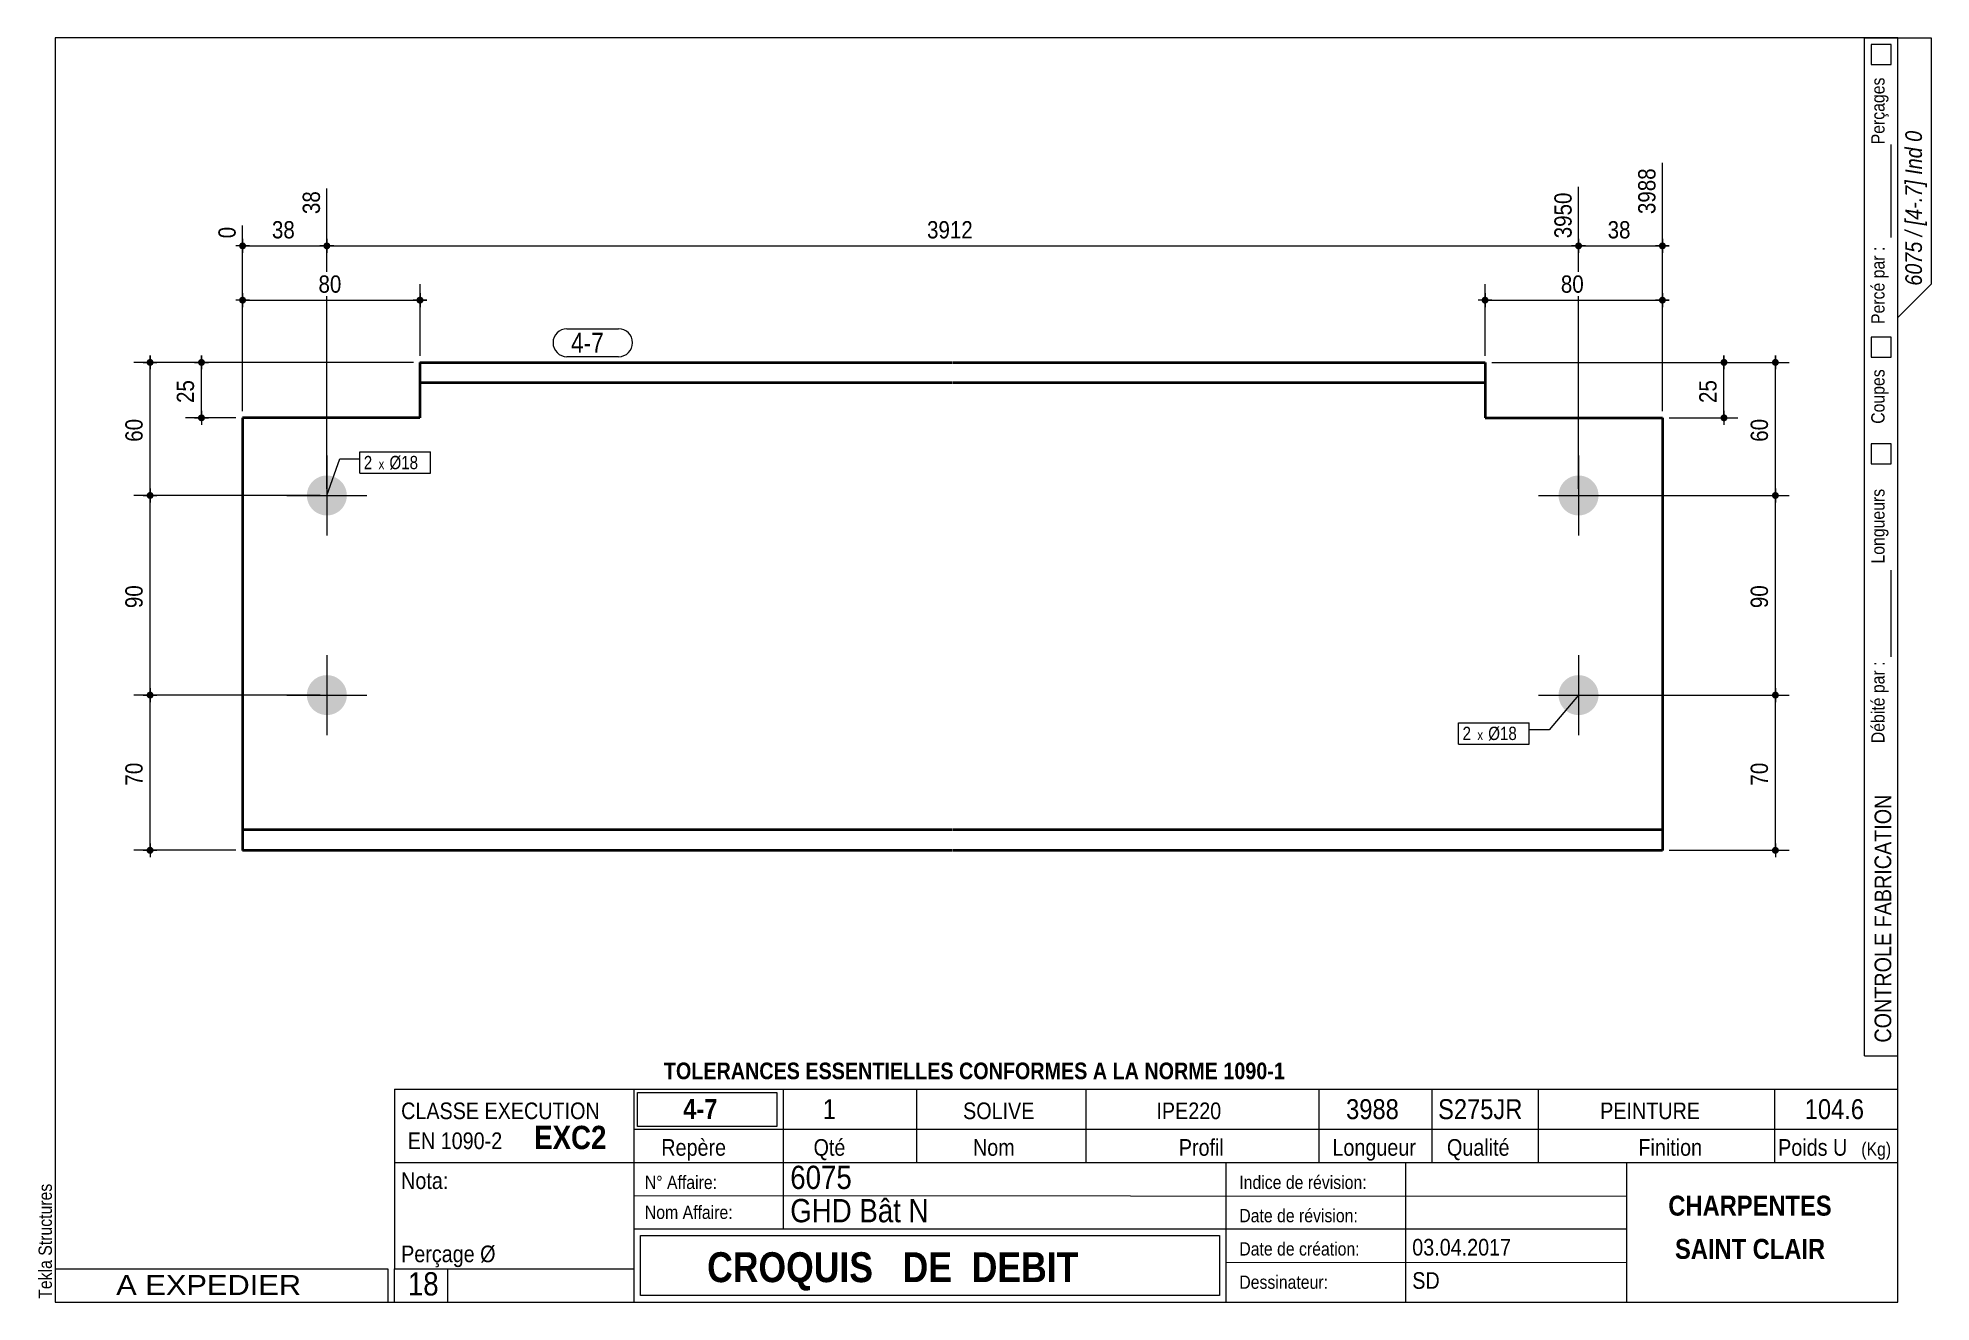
# Model space of a CAD drawing. Header units: millimetres. Extents: x 2 to 287, y 5 to 195.
import ezdxf

# ---------------------------------------------------------------- set-up
doc = ezdxf.new("R2010")
doc.units = ezdxf.units.MM
for name, color, linetype, lineweight in [('Autre type objet', 1, 'Continuous', 0), ('Boulon', 7, 'Continuous', 0), ('Cotation', 7, 'Continuous', 0), ('Désignation boulon', 3, 'Continuous', 0), ('Feuille dessin', 5, 'Continuous', 0), ('Piece', 2, 'Continuous', 0), ('Repère pièce', 3, 'Continuous', 0)]:
    doc.layers.add(name, color=color, linetype=linetype, lineweight=lineweight)
doc.styles.add('ARIAL', font='ARIAL.TTF')
doc.styles.add('ARIAL_BOLD', font='ARIALBD.TTF')
doc.styles.add('ARIAL_ITALIC', font='ARIALI.TTF')
doc.styles.add('ARIAL_NARROW', font='ARIAL.TTF')
doc.styles.add('COMIC_SANS_MS', font='COMIC.TTF')

# ---------------------------------------------------------------- blocks, each defined once
blk = doc.blocks.new('*A1')
at = {"layer": 'Boulon'}
for points in [[(231, 126.3), (231, 126.38), (231.01, 126.45), (231.01, 126.52), (231.02, 126.6), (231.03, 126.67), (231.04, 126.74), (231.06, 126.81), (231.07, 126.89), (231.09, 126.96), (231.11, 127.03), (231.13, 127.1), (231.15, 127.17), (231.17, 127.24), (231.2, 127.31), (231.23, 127.38), (231.26, 127.44), (231.29, 127.51), (231.32, 127.58), (231.35, 127.64), (231.39, 127.71), (231.43, 127.77), (231.46, 127.83), (231.5, 127.9), (231.55, 127.96), (231.59, 128.02), (231.63, 128.07), (231.68, 128.13), (231.73, 128.19), (231.78, 128.24), (231.83, 128.3), (231.88, 128.35), (231.93, 128.4), (231.98, 128.45), (232.04, 128.5), (232.1, 128.55), (232.15, 128.59), (232.21, 128.64), (232.27, 128.68), (232.33, 128.72), (232.39, 128.76), (232.46, 128.8), (232.52, 128.84), (232.58, 128.87), (232.65, 128.91), (232.72, 128.94), (232.78, 128.97), (232.85, 129), (232.92, 129.03), (232.99, 129.05), (233.06, 129.08), (233.13, 129.1), (233.2, 129.12), (233.27, 129.14), (233.34, 129.16), (233.41, 129.17), (233.49, 129.18), (233.56, 129.2), (233.63, 129.21), (233.7, 129.21), (233.78, 129.22), (233.85, 129.22), (233.93, 129.23), (234, 129.23), (234.07, 129.23), (234.15, 129.22), (234.22, 129.22), (234.29, 129.21), (234.37, 129.21), (234.44, 129.2), (234.51, 129.18), (234.58, 129.17), (234.66, 129.16), (234.73, 129.14), (234.8, 129.12), (234.87, 129.1), (234.94, 129.08), (235.01, 129.05), (235.08, 129.03), (235.15, 129), (235.21, 128.97), (235.28, 128.94), (235.35, 128.91), (235.41, 128.87), (235.48, 128.84), (235.54, 128.8), (235.6, 128.76), (235.67, 128.72), (235.73, 128.68), (235.79, 128.64), (235.84, 128.59), (235.9, 128.55), (235.96, 128.5), (236.01, 128.45), (236.07, 128.4), (236.12, 128.35), (236.17, 128.3), (236.22, 128.24), (236.27, 128.19), (236.32, 128.13), (236.36, 128.07), (236.41, 128.02), (236.45, 127.96), (236.49, 127.9), (236.53, 127.83), (236.57, 127.77), (236.61, 127.71), (236.64, 127.64), (236.68, 127.58), (236.71, 127.51), (236.74, 127.44), (236.77, 127.38), (236.8, 127.31), (236.82, 127.24), (236.85, 127.17), (236.87, 127.1), (236.89, 127.03), (236.91, 126.96), (236.93, 126.89), (236.94, 126.81), (236.95, 126.74), (236.97, 126.67), (236.98, 126.6), (236.98, 126.52), (236.99, 126.45), (237, 126.38), (237, 126.3), (237, 126.23), (237, 126.15), (237, 126.08), (236.99, 126.01), (236.98, 125.93), (236.98, 125.86), (236.97, 125.79), (236.95, 125.72), (236.94, 125.64), (236.93, 125.57), (236.91, 125.5), (236.89, 125.43), (236.87, 125.36), (236.85, 125.29), (236.82, 125.22), (236.8, 125.15), (236.77, 125.08), (236.74, 125.01), (236.71, 124.95), (236.68, 124.88), (236.64, 124.81), (236.61, 124.75), (236.57, 124.69), (236.53, 124.62), (236.49, 124.56), (236.45, 124.5), (236.41, 124.44), (236.36, 124.38), (236.32, 124.33), (236.27, 124.27), (236.22, 124.21), (236.17, 124.16), (236.12, 124.11), (236.07, 124.06), (236.01, 124.01), (235.96, 123.96), (235.9, 123.91), (235.84, 123.86), (235.79, 123.82), (235.73, 123.78), (235.67, 123.73), (235.6, 123.69), (235.54, 123.66), (235.48, 123.62), (235.41, 123.58), (235.35, 123.55), (235.28, 123.52), (235.21, 123.49), (235.15, 123.46), (235.08, 123.43), (235.01, 123.4), (234.94, 123.38), (234.87, 123.36), (234.8, 123.34), (234.73, 123.32), (234.66, 123.3), (234.58, 123.29), (234.51, 123.27), (234.44, 123.26), (234.37, 123.25), (234.29, 123.24), (234.22, 123.24), (234.15, 123.23), (234.07, 123.23), (234, 123.23), (233.93, 123.23), (233.85, 123.23), (233.78, 123.24), (233.7, 123.24), (233.63, 123.25), (233.56, 123.26), (233.49, 123.27), (233.41, 123.29), (233.34, 123.3), (233.27, 123.32), (233.2, 123.34), (233.13, 123.36), (233.06, 123.38), (232.99, 123.4), (232.92, 123.43), (232.85, 123.46), (232.78, 123.49), (232.72, 123.52), (232.65, 123.55), (232.58, 123.58), (232.52, 123.62), (232.46, 123.66), (232.39, 123.69), (232.33, 123.73), (232.27, 123.78), (232.21, 123.82), (232.15, 123.86), (232.1, 123.91), (232.04, 123.96), (231.98, 124.01), (231.93, 124.06), (231.88, 124.11), (231.83, 124.16), (231.78, 124.21), (231.73, 124.27), (231.68, 124.33), (231.63, 124.38), (231.59, 124.44), (231.55, 124.5), (231.5, 124.56), (231.46, 124.62), (231.43, 124.69), (231.39, 124.75), (231.35, 124.81), (231.32, 124.88), (231.29, 124.95), (231.26, 125.01), (231.23, 125.08), (231.2, 125.15), (231.17, 125.22), (231.15, 125.29), (231.13, 125.36), (231.11, 125.43), (231.09, 125.5), (231.07, 125.57), (231.06, 125.64), (231.04, 125.72), (231.03, 125.79), (231.02, 125.86), (231.01, 125.93), (231.01, 126.01), (231, 126.08), (231, 126.15), (231, 126.23)], [(231, 96.3), (231, 96.38), (231.01, 96.45), (231.01, 96.52), (231.02, 96.6), (231.03, 96.67), (231.04, 96.74), (231.06, 96.81), (231.07, 96.89), (231.09, 96.96), (231.11, 97.03), (231.13, 97.1), (231.15, 97.17), (231.17, 97.24), (231.2, 97.31), (231.23, 97.38), (231.26, 97.44), (231.29, 97.51), (231.32, 97.58), (231.35, 97.64), (231.39, 97.71), (231.43, 97.77), (231.46, 97.83), (231.5, 97.9), (231.55, 97.96), (231.59, 98.02), (231.63, 98.07), (231.68, 98.13), (231.73, 98.19), (231.78, 98.24), (231.83, 98.3), (231.88, 98.35), (231.93, 98.4), (231.98, 98.45), (232.04, 98.5), (232.1, 98.55), (232.15, 98.59), (232.21, 98.64), (232.27, 98.68), (232.33, 98.72), (232.39, 98.76), (232.46, 98.8), (232.52, 98.84), (232.58, 98.87), (232.65, 98.91), (232.72, 98.94), (232.78, 98.97), (232.85, 99), (232.92, 99.03), (232.99, 99.05), (233.06, 99.08), (233.13, 99.1), (233.2, 99.12), (233.27, 99.14), (233.34, 99.16), (233.41, 99.17), (233.49, 99.18), (233.56, 99.2), (233.63, 99.21), (233.7, 99.21), (233.78, 99.22), (233.85, 99.22), (233.93, 99.23), (234, 99.23), (234.07, 99.23), (234.15, 99.22), (234.22, 99.22), (234.29, 99.21), (234.37, 99.21), (234.44, 99.2), (234.51, 99.18), (234.58, 99.17), (234.66, 99.16), (234.73, 99.14), (234.8, 99.12), (234.87, 99.1), (234.94, 99.08), (235.01, 99.05), (235.08, 99.03), (235.15, 99), (235.21, 98.97), (235.28, 98.94), (235.35, 98.91), (235.41, 98.87), (235.48, 98.84), (235.54, 98.8), (235.6, 98.76), (235.67, 98.72), (235.73, 98.68), (235.79, 98.64), (235.84, 98.59), (235.9, 98.55), (235.96, 98.5), (236.01, 98.45), (236.07, 98.4), (236.12, 98.35), (236.17, 98.3), (236.22, 98.24), (236.27, 98.19), (236.32, 98.13), (236.36, 98.07), (236.41, 98.02), (236.45, 97.96), (236.49, 97.9), (236.53, 97.83), (236.57, 97.77), (236.61, 97.71), (236.64, 97.64), (236.68, 97.58), (236.71, 97.51), (236.74, 97.44), (236.77, 97.38), (236.8, 97.31), (236.82, 97.24), (236.85, 97.17), (236.87, 97.1), (236.89, 97.03), (236.91, 96.96), (236.93, 96.89), (236.94, 96.81), (236.95, 96.74), (236.97, 96.67), (236.98, 96.6), (236.98, 96.52), (236.99, 96.45), (237, 96.38), (237, 96.3), (237, 96.23), (237, 96.15), (237, 96.08), (236.99, 96.01), (236.98, 95.93), (236.98, 95.86), (236.97, 95.79), (236.95, 95.72), (236.94, 95.64), (236.93, 95.57), (236.91, 95.5), (236.89, 95.43), (236.87, 95.36), (236.85, 95.29), (236.82, 95.22), (236.8, 95.15), (236.77, 95.08), (236.74, 95.01), (236.71, 94.95), (236.68, 94.88), (236.64, 94.81), (236.61, 94.75), (236.57, 94.69), (236.53, 94.62), (236.49, 94.56), (236.45, 94.5), (236.41, 94.44), (236.36, 94.38), (236.32, 94.33), (236.27, 94.27), (236.22, 94.21), (236.17, 94.16), (236.12, 94.11), (236.07, 94.06), (236.01, 94.01), (235.96, 93.96), (235.9, 93.91), (235.84, 93.86), (235.79, 93.82), (235.73, 93.78), (235.67, 93.73), (235.6, 93.69), (235.54, 93.66), (235.48, 93.62), (235.41, 93.58), (235.35, 93.55), (235.28, 93.52), (235.21, 93.49), (235.15, 93.46), (235.08, 93.43), (235.01, 93.4), (234.94, 93.38), (234.87, 93.36), (234.8, 93.34), (234.73, 93.32), (234.66, 93.3), (234.58, 93.29), (234.51, 93.27), (234.44, 93.26), (234.37, 93.25), (234.29, 93.24), (234.22, 93.24), (234.15, 93.23), (234.07, 93.23), (234, 93.23), (233.93, 93.23), (233.85, 93.23), (233.78, 93.24), (233.7, 93.24), (233.63, 93.25), (233.56, 93.26), (233.49, 93.27), (233.41, 93.29), (233.34, 93.3), (233.27, 93.32), (233.2, 93.34), (233.13, 93.36), (233.06, 93.38), (232.99, 93.4), (232.92, 93.43), (232.85, 93.46), (232.78, 93.49), (232.72, 93.52), (232.65, 93.55), (232.58, 93.58), (232.52, 93.62), (232.46, 93.66), (232.39, 93.69), (232.33, 93.73), (232.27, 93.78), (232.21, 93.82), (232.15, 93.86), (232.1, 93.91), (232.04, 93.96), (231.98, 94.01), (231.93, 94.06), (231.88, 94.11), (231.83, 94.16), (231.78, 94.21), (231.73, 94.27), (231.68, 94.33), (231.63, 94.38), (231.59, 94.44), (231.55, 94.5), (231.5, 94.56), (231.46, 94.62), (231.43, 94.69), (231.39, 94.75), (231.35, 94.81), (231.32, 94.88), (231.29, 94.95), (231.26, 95.01), (231.23, 95.08), (231.2, 95.15), (231.17, 95.22), (231.15, 95.29), (231.13, 95.36), (231.11, 95.43), (231.09, 95.5), (231.07, 95.57), (231.06, 95.64), (231.04, 95.72), (231.03, 95.79), (231.02, 95.86), (231.01, 95.93), (231.01, 96.01), (231, 96.08), (231, 96.15), (231, 96.23)]]:
    blk.add_hatch(color=256, dxfattribs=at).paths.add_polyline_path(points, flags=17)
at = {"layer": 'Boulon', "linetype": 'Continuous', "lineweight": 0}
for p, q in [((234, 132.23), (234, 120.23)), ((228, 126.23), (240, 126.23)), ((234, 102.23), (234, 90.23)), ((228, 96.23), (240, 96.23))]:
    blk.add_line(p, q, dxfattribs=at)
blk = doc.blocks.new('*A2')
at = {"layer": 'Boulon'}
for points in [[(42.84, 126.3), (42.84, 126.38), (42.85, 126.45), (42.85, 126.52), (42.86, 126.6), (42.87, 126.67), (42.88, 126.74), (42.89, 126.81), (42.91, 126.89), (42.93, 126.96), (42.95, 127.03), (42.97, 127.1), (42.99, 127.17), (43.01, 127.24), (43.04, 127.31), (43.07, 127.38), (43.09, 127.44), (43.13, 127.51), (43.16, 127.58), (43.19, 127.64), (43.23, 127.71), (43.26, 127.77), (43.3, 127.83), (43.34, 127.9), (43.38, 127.96), (43.43, 128.02), (43.47, 128.07), (43.52, 128.13), (43.57, 128.19), (43.61, 128.24), (43.66, 128.3), (43.72, 128.35), (43.77, 128.4), (43.82, 128.45), (43.88, 128.5), (43.93, 128.55), (43.99, 128.59), (44.05, 128.64), (44.11, 128.68), (44.17, 128.72), (44.23, 128.76), (44.3, 128.8), (44.36, 128.84), (44.42, 128.87), (44.49, 128.91), (44.55, 128.94), (44.62, 128.97), (44.69, 129), (44.76, 129.03), (44.83, 129.05), (44.9, 129.08), (44.97, 129.1), (45.04, 129.12), (45.11, 129.14), (45.18, 129.16), (45.25, 129.17), (45.32, 129.18), (45.4, 129.2), (45.47, 129.21), (45.54, 129.21), (45.62, 129.22), (45.69, 129.22), (45.76, 129.23), (45.84, 129.23), (45.91, 129.23), (45.98, 129.22), (46.06, 129.22), (46.13, 129.21), (46.2, 129.21), (46.28, 129.2), (46.35, 129.18), (46.42, 129.17), (46.49, 129.16), (46.57, 129.14), (46.64, 129.12), (46.71, 129.1), (46.78, 129.08), (46.85, 129.05), (46.92, 129.03), (46.99, 129), (47.05, 128.97), (47.12, 128.94), (47.19, 128.91), (47.25, 128.87), (47.32, 128.84), (47.38, 128.8), (47.44, 128.76), (47.5, 128.72), (47.56, 128.68), (47.62, 128.64), (47.68, 128.59), (47.74, 128.55), (47.8, 128.5), (47.85, 128.45), (47.91, 128.4), (47.96, 128.35), (48.01, 128.3), (48.06, 128.24), (48.11, 128.19), (48.16, 128.13), (48.2, 128.07), (48.25, 128.02), (48.29, 127.96), (48.33, 127.9), (48.37, 127.83), (48.41, 127.77), (48.45, 127.71), (48.48, 127.64), (48.52, 127.58), (48.55, 127.51), (48.58, 127.44), (48.61, 127.38), (48.64, 127.31), (48.66, 127.24), (48.69, 127.17), (48.71, 127.1), (48.73, 127.03), (48.75, 126.96), (48.76, 126.89), (48.78, 126.81), (48.79, 126.74), (48.8, 126.67), (48.81, 126.6), (48.82, 126.52), (48.83, 126.45), (48.83, 126.38), (48.84, 126.3), (48.84, 126.23), (48.84, 126.15), (48.83, 126.08), (48.83, 126.01), (48.82, 125.93), (48.81, 125.86), (48.8, 125.79), (48.79, 125.72), (48.78, 125.64), (48.76, 125.57), (48.75, 125.5), (48.73, 125.43), (48.71, 125.36), (48.69, 125.29), (48.66, 125.22), (48.64, 125.15), (48.61, 125.08), (48.58, 125.01), (48.55, 124.95), (48.52, 124.88), (48.48, 124.81), (48.45, 124.75), (48.41, 124.69), (48.37, 124.62), (48.33, 124.56), (48.29, 124.5), (48.25, 124.44), (48.2, 124.38), (48.16, 124.33), (48.11, 124.27), (48.06, 124.21), (48.01, 124.16), (47.96, 124.11), (47.91, 124.06), (47.85, 124.01), (47.8, 123.96), (47.74, 123.91), (47.68, 123.86), (47.62, 123.82), (47.56, 123.78), (47.5, 123.73), (47.44, 123.69), (47.38, 123.66), (47.32, 123.62), (47.25, 123.58), (47.19, 123.55), (47.12, 123.52), (47.05, 123.49), (46.99, 123.46), (46.92, 123.43), (46.85, 123.4), (46.78, 123.38), (46.71, 123.36), (46.64, 123.34), (46.57, 123.32), (46.49, 123.3), (46.42, 123.29), (46.35, 123.27), (46.28, 123.26), (46.2, 123.25), (46.13, 123.24), (46.06, 123.24), (45.98, 123.23), (45.91, 123.23), (45.84, 123.23), (45.76, 123.23), (45.69, 123.23), (45.62, 123.24), (45.54, 123.24), (45.47, 123.25), (45.4, 123.26), (45.32, 123.27), (45.25, 123.29), (45.18, 123.3), (45.11, 123.32), (45.04, 123.34), (44.97, 123.36), (44.9, 123.38), (44.83, 123.4), (44.76, 123.43), (44.69, 123.46), (44.62, 123.49), (44.55, 123.52), (44.49, 123.55), (44.42, 123.58), (44.36, 123.62), (44.3, 123.66), (44.23, 123.69), (44.17, 123.73), (44.11, 123.78), (44.05, 123.82), (43.99, 123.86), (43.93, 123.91), (43.88, 123.96), (43.82, 124.01), (43.77, 124.06), (43.72, 124.11), (43.66, 124.16), (43.61, 124.21), (43.57, 124.27), (43.52, 124.33), (43.47, 124.38), (43.43, 124.44), (43.38, 124.5), (43.34, 124.56), (43.3, 124.62), (43.26, 124.69), (43.23, 124.75), (43.19, 124.81), (43.16, 124.88), (43.13, 124.95), (43.09, 125.01), (43.07, 125.08), (43.04, 125.15), (43.01, 125.22), (42.99, 125.29), (42.97, 125.36), (42.95, 125.43), (42.93, 125.5), (42.91, 125.57), (42.89, 125.64), (42.88, 125.72), (42.87, 125.79), (42.86, 125.86), (42.85, 125.93), (42.85, 126.01), (42.84, 126.08), (42.84, 126.15), (42.84, 126.23)], [(42.84, 96.3), (42.84, 96.38), (42.85, 96.45), (42.85, 96.52), (42.86, 96.6), (42.87, 96.67), (42.88, 96.74), (42.89, 96.81), (42.91, 96.89), (42.93, 96.96), (42.95, 97.03), (42.97, 97.1), (42.99, 97.17), (43.01, 97.24), (43.04, 97.31), (43.07, 97.38), (43.09, 97.44), (43.13, 97.51), (43.16, 97.58), (43.19, 97.64), (43.23, 97.71), (43.26, 97.77), (43.3, 97.83), (43.34, 97.9), (43.38, 97.96), (43.43, 98.02), (43.47, 98.07), (43.52, 98.13), (43.57, 98.19), (43.61, 98.24), (43.66, 98.3), (43.72, 98.35), (43.77, 98.4), (43.82, 98.45), (43.88, 98.5), (43.93, 98.55), (43.99, 98.59), (44.05, 98.64), (44.11, 98.68), (44.17, 98.72), (44.23, 98.76), (44.3, 98.8), (44.36, 98.84), (44.42, 98.87), (44.49, 98.91), (44.55, 98.94), (44.62, 98.97), (44.69, 99), (44.76, 99.03), (44.83, 99.05), (44.9, 99.08), (44.97, 99.1), (45.04, 99.12), (45.11, 99.14), (45.18, 99.16), (45.25, 99.17), (45.32, 99.18), (45.4, 99.2), (45.47, 99.21), (45.54, 99.21), (45.62, 99.22), (45.69, 99.22), (45.76, 99.23), (45.84, 99.23), (45.91, 99.23), (45.98, 99.22), (46.06, 99.22), (46.13, 99.21), (46.2, 99.21), (46.28, 99.2), (46.35, 99.18), (46.42, 99.17), (46.49, 99.16), (46.57, 99.14), (46.64, 99.12), (46.71, 99.1), (46.78, 99.08), (46.85, 99.05), (46.92, 99.03), (46.99, 99), (47.05, 98.97), (47.12, 98.94), (47.19, 98.91), (47.25, 98.87), (47.32, 98.84), (47.38, 98.8), (47.44, 98.76), (47.5, 98.72), (47.56, 98.68), (47.62, 98.64), (47.68, 98.59), (47.74, 98.55), (47.8, 98.5), (47.85, 98.45), (47.91, 98.4), (47.96, 98.35), (48.01, 98.3), (48.06, 98.24), (48.11, 98.19), (48.16, 98.13), (48.2, 98.07), (48.25, 98.02), (48.29, 97.96), (48.33, 97.9), (48.37, 97.83), (48.41, 97.77), (48.45, 97.71), (48.48, 97.64), (48.52, 97.58), (48.55, 97.51), (48.58, 97.44), (48.61, 97.38), (48.64, 97.31), (48.66, 97.24), (48.69, 97.17), (48.71, 97.1), (48.73, 97.03), (48.75, 96.96), (48.76, 96.89), (48.78, 96.81), (48.79, 96.74), (48.8, 96.67), (48.81, 96.6), (48.82, 96.52), (48.83, 96.45), (48.83, 96.38), (48.84, 96.3), (48.84, 96.23), (48.84, 96.15), (48.83, 96.08), (48.83, 96.01), (48.82, 95.93), (48.81, 95.86), (48.8, 95.79), (48.79, 95.72), (48.78, 95.64), (48.76, 95.57), (48.75, 95.5), (48.73, 95.43), (48.71, 95.36), (48.69, 95.29), (48.66, 95.22), (48.64, 95.15), (48.61, 95.08), (48.58, 95.01), (48.55, 94.95), (48.52, 94.88), (48.48, 94.81), (48.45, 94.75), (48.41, 94.69), (48.37, 94.62), (48.33, 94.56), (48.29, 94.5), (48.25, 94.44), (48.2, 94.38), (48.16, 94.33), (48.11, 94.27), (48.06, 94.21), (48.01, 94.16), (47.96, 94.11), (47.91, 94.06), (47.85, 94.01), (47.8, 93.96), (47.74, 93.91), (47.68, 93.86), (47.62, 93.82), (47.56, 93.78), (47.5, 93.73), (47.44, 93.69), (47.38, 93.66), (47.32, 93.62), (47.25, 93.58), (47.19, 93.55), (47.12, 93.52), (47.05, 93.49), (46.99, 93.46), (46.92, 93.43), (46.85, 93.4), (46.78, 93.38), (46.71, 93.36), (46.64, 93.34), (46.57, 93.32), (46.49, 93.3), (46.42, 93.29), (46.35, 93.27), (46.28, 93.26), (46.2, 93.25), (46.13, 93.24), (46.06, 93.24), (45.98, 93.23), (45.91, 93.23), (45.84, 93.23), (45.76, 93.23), (45.69, 93.23), (45.62, 93.24), (45.54, 93.24), (45.47, 93.25), (45.4, 93.26), (45.32, 93.27), (45.25, 93.29), (45.18, 93.3), (45.11, 93.32), (45.04, 93.34), (44.97, 93.36), (44.9, 93.38), (44.83, 93.4), (44.76, 93.43), (44.69, 93.46), (44.62, 93.49), (44.55, 93.52), (44.49, 93.55), (44.42, 93.58), (44.36, 93.62), (44.3, 93.66), (44.23, 93.69), (44.17, 93.73), (44.11, 93.78), (44.05, 93.82), (43.99, 93.86), (43.93, 93.91), (43.88, 93.96), (43.82, 94.01), (43.77, 94.06), (43.72, 94.11), (43.66, 94.16), (43.61, 94.21), (43.57, 94.27), (43.52, 94.33), (43.47, 94.38), (43.43, 94.44), (43.38, 94.5), (43.34, 94.56), (43.3, 94.62), (43.26, 94.69), (43.23, 94.75), (43.19, 94.81), (43.16, 94.88), (43.13, 94.95), (43.09, 95.01), (43.07, 95.08), (43.04, 95.15), (43.01, 95.22), (42.99, 95.29), (42.97, 95.36), (42.95, 95.43), (42.93, 95.5), (42.91, 95.57), (42.89, 95.64), (42.88, 95.72), (42.87, 95.79), (42.86, 95.86), (42.85, 95.93), (42.85, 96.01), (42.84, 96.08), (42.84, 96.15), (42.84, 96.23)]]:
    blk.add_hatch(color=256, dxfattribs=at).paths.add_polyline_path(points, flags=17)
at = {"layer": 'Boulon', "linetype": 'Continuous', "lineweight": 0}
for p, q in [((45.84, 132.23), (45.84, 120.23)), ((39.84, 126.23), (51.84, 126.23)), ((45.84, 102.23), (45.84, 90.23)), ((39.84, 96.23), (51.84, 96.23))]:
    blk.add_line(p, q, dxfattribs=at)
blk = doc.blocks.new('*A3')
at = {"layer": 'Piece', "color": 2, "linetype": 'Continuous', "lineweight": 40}
for p, q in [((59.835767, 146.2285), (139.835767, 146.2285)), ((59.835767, 146.2285), (59.835767, 137.895167)), ((139.935767, 146.2285), (219.935767, 146.2285)), ((219.935767, 146.2285), (219.935767, 137.895167)), ((139.835767, 143.161833), (59.835767, 143.161833)), ((219.935767, 143.161833), (139.935767, 143.161833)), ((59.835767, 137.895167), (33.17387, 137.895167)), ((33.17387, 137.895167), (33.17387, 72.895167)), ((219.935767, 137.895167), (246.602433, 137.895167)), ((246.602433, 137.895167), (246.602433, 72.895167)), ((139.835767, 75.961833), (33.17387, 75.961833)), ((246.602433, 75.961833), (139.935767, 75.961833)), ((139.835767, 72.895167), (33.17387, 72.895167)), ((246.602433, 72.895167), (139.935767, 72.895167))]:
    blk.add_line(p, q, dxfattribs=at)
blk = doc.blocks.new('*A4')
at = {"layer": 'Feuille dessin', "linetype": 'Continuous', "lineweight": 0}
for p, q in [((282, 195), (5, 195)), ((5, 195), (5, 5)), ((282, 5), (282, 195)), ((5, 5), (282, 5))]:
    blk.add_line(p, q, dxfattribs=at)
at = {"layer": 'Feuille dessin', "style": 'ARIAL', "width": 0.85}
blk.add_text('Tekla Structures', height=2, rotation=90, dxfattribs=at).set_placement((4.5, 5.5))
blk = doc.blocks.new('*A5')
at = {"layer": 'Autre type objet', "linetype": 'Continuous', "lineweight": 0}
for p, q in [((277, 42), (277, 195)), ((277, 195), (287, 195)), ((278, 194), (278, 191)), ((281, 194), (278, 194)), ((281, 191), (281, 194)), ((282, 42), (282, 195)), ((287, 195), (287, 158)), ((278, 191), (281, 191)), ((281, 165), (281, 179)), ((287, 158), (282, 153)), ((278, 150), (278, 147)), ((281, 150), (278, 150)), ((281, 147), (281, 150)), ((278, 147), (281, 147)), ((278, 134), (278, 131)), ((281, 134), (278, 134)), ((281, 131), (281, 134)), ((278, 131), (281, 131)), ((281, 102), (281, 115)), ((277, 42), (282, 42))]:
    blk.add_line(p, q, dxfattribs=at)
at = {"layer": 'Autre type objet', "width": 0.85}
for s, height, style, p in [('Perçages', 2, 'ARIAL', (280, 179)), ('6075 / [4-.7] Ind 0', 2.5, 'ARIAL_ITALIC', (285.619109, 157.760245)), ('Percé par :', 2, 'ARIAL', (280, 152)), ('Coupes', 2, 'ARIAL', (280, 137)), ('Longueurs', 2, 'ARIAL', (280, 116)), ('Débité par :', 2, 'ARIAL', (280, 89)), ('CONTROLE FABRICATION', 2.5, 'ARIAL', (281, 44))]:
    blk.add_text(s, height=height, rotation=90, dxfattribs=dict(at, style=style)).set_placement(p)
blk = doc.blocks.new('*A6')
at = {"layer": 'Autre type objet', "linetype": 'Continuous', "lineweight": 0}
for p, q in [((56, 37), (92, 37)), ((56, 37), (56, 10)), ((92, 37), (92, 10)), ((56, 26), (92, 26)), ((56, 10), (92, 10)), ((56, 5), (56, 10)), ((64, 5), (64, 10)), ((56, 5), (64, 5))]:
    blk.add_line(p, q, dxfattribs=at)
at = {"layer": 'Autre type objet', "width": 0.85}
for s, height, style, p in [('CLASSE EXECUTION', 2.5, 'ARIAL', (57, 32.5)), ('EXC2', 3.5, 'ARIAL_BOLD', (77, 28)), ('EN 1090-2', 2.5, 'ARIAL', (58, 28)), ('Nota:', 2.5, 'ARIAL', (57, 22)), ('Perçage Ø', 2.5, 'ARIAL', (57, 11)), ('18', 3.5, 'ARIAL_NARROW', (58.014234, 6))]:
    blk.add_text(s, height=height, dxfattribs=dict(at, style=style)).set_placement(p)
blk = doc.blocks.new('*A7')
at = {"layer": 'Autre type objet', "linetype": 'Continuous', "lineweight": 0}
for p, q in [((92, 37), (282, 37)), ((92, 37), (92, 31)), ((114.5, 31), (114.5, 37)), ((134.5, 31), (134.5, 37)), ((160, 31), (160, 37)), ((195, 31), (195, 37)), ((212, 31), (212, 37)), ((228, 31), (228, 37)), ((263.5, 31), (263.5, 37)), ((282, 31), (282, 37)), ((92.51953, 36.5), (113.5, 36.5)), ((92.51953, 31.394341), (92.51953, 36.5)), ((113.5, 36.5), (113.5, 31.394341)), ((113.5, 31.394341), (92.51953, 31.394341)), ((92, 31), (282, 31)), ((92, 31), (92, 5)), ((114.5, 16), (114.5, 31)), ((134.5, 26), (134.5, 31)), ((160, 26), (160, 31)), ((195, 26), (195, 31)), ((212, 26), (212, 31)), ((228, 26), (228, 31)), ((263.5, 26), (263.5, 31)), ((282, 5), (282, 31)), ((92, 26), (282, 26)), ((181, 26), (181, 5)), ((208, 26), (208, 5)), ((241.262466, 5), (241.262466, 26)), ((92, 21), (241.327069, 20.935451)), ((92, 16), (181, 16)), ((93, 15), (180, 15)), ((93, 6), (93, 15)), ((180, 15), (180, 6)), ((181, 16), (241.297815, 16.021151)), ((181, 11), (241.217807, 10.969512)), ((180, 6), (93, 6)), ((92, 5), (282, 5))]:
    blk.add_line(p, q, dxfattribs=at)
at = {"layer": 'Autre type objet', "width": 0.85}
for s, height, style, p in [('TOLERANCES ESSENTIELLES CONFORMES A LA NORME 1090-1', 2.5, 'ARIAL_BOLD', (96.5, 38.5)), ('4-7', 3, 'ARIAL_BOLD', (99.398273, 32.540141)), ('1', 3, 'ARIAL', (120.389893, 32.5)), ('SOLIVE', 2.5, 'ARIAL', (141.474609, 32.5)), ('IPE220', 2.5, 'ARIAL', (170.538574, 32.5)), ('3988', 3, 'ARIAL', (199.053223, 32.5)), ('S275JR', 3, 'ARIAL', (212.880127, 32.5)), ('PEINTURE', 2.5, 'ARIAL', (237.24646, 32.5)), ('104.6', 3, 'ARIAL', (267.997314, 32.5)), ('Repère', 2.5, 'ARIAL', (96.112978, 27)), ('Qté', 2.5, 'ARIAL', (119, 27)), ('Nom', 2.5, 'ARIAL', (142.961426, 27)), ('Profil', 2.5, 'ARIAL', (173.903564, 27)), ('Longueur', 2.5, 'ARIAL', (197, 27)), ('Qualité', 2.5, 'ARIAL', (214.218018, 27)), ('Finition', 2.5, 'ARIAL', (243, 27)), ('Poids U', 2.5, 'ARIAL', (264, 27)), ('(Kg)', 2, 'ARIAL', (276.5, 27)), ('N° Affaire:', 2, 'ARIAL', (93.640566, 22)), ('6075', 3.5, 'ARIAL', (115.5, 22)), ('Indice de révision:', 2, 'ARIAL', (183, 22)), ('GHD Bât N', 3.5, 'ARIAL', (115.5, 17)), ('CHARPENTES', 3, 'ARIAL_BOLD', (247.5, 18)), ('Nom Affaire:', 2, 'ARIAL', (93.640566, 17.5)), ('Date de révision:', 2, 'ARIAL', (183, 17)), ('03.04.2017', 2.5, 'ARIAL', (209, 12)), ('SAINT CLAIR', 3, 'ARIAL_BOLD', (248.5, 11.5)), ('CROQUIS   DE  DEBIT', 4.5, 'ARIAL_BOLD', (103, 8)), ('Date de création:', 2, 'ARIAL', (183, 12)), ('Dessinateur:', 2, 'ARIAL', (183, 7)), ('SD', 2.5, 'ARIAL', (209, 7))]:
    blk.add_text(s, height=height, dxfattribs=dict(at, style=style)).set_placement(p)
blk = doc.blocks.new('*A8')
at = {"layer": 'Autre type objet', "linetype": 'Continuous', "lineweight": 0}
for p, q in [((5, 10), (55, 10)), ((5, 10), (5, 5)), ((55, 10), (55, 5)), ((5, 5), (55, 5))]:
    blk.add_line(p, q, dxfattribs=at)
at = {"layer": 'Autre type objet', "style": 'ARIAL', "width": 1.105}
blk.add_text('A EXPEDIER', height=3, dxfattribs=at).set_placement((14.169647, 6.073465))
blk = doc.blocks.new('*A9')
at = {"layer": 'Cotation'}
for points in [[(33.15, 155.06), (33.12, 155.06), (33.1, 155.07), (33.07, 155.07), (33.05, 155.08), (33.02, 155.08), (33, 155.09), (32.97, 155.1), (32.95, 155.11), (32.93, 155.12), (32.91, 155.14), (32.88, 155.15), (32.86, 155.16), (32.84, 155.18), (32.82, 155.2), (32.81, 155.21), (32.79, 155.23), (32.77, 155.25), (32.76, 155.27), (32.74, 155.29), (32.73, 155.31), (32.72, 155.34), (32.7, 155.36), (32.69, 155.38), (32.68, 155.41), (32.68, 155.43), (32.67, 155.46), (32.66, 155.48), (32.66, 155.51), (32.66, 155.53), (32.65, 155.56), (32.65, 155.58), (32.65, 155.61), (32.66, 155.63), (32.66, 155.66), (32.66, 155.68), (32.67, 155.71), (32.68, 155.73), (32.68, 155.76), (32.69, 155.78), (32.7, 155.8), (32.72, 155.83), (32.73, 155.85), (32.74, 155.87), (32.76, 155.89), (32.77, 155.91), (32.79, 155.93), (32.81, 155.95), (32.82, 155.97), (32.84, 155.98), (32.86, 156), (32.88, 156.01), (32.91, 156.03), (32.93, 156.04), (32.95, 156.05), (32.97, 156.06), (33, 156.07), (33.02, 156.08), (33.05, 156.09), (33.07, 156.09), (33.1, 156.1), (33.12, 156.1), (33.15, 156.1), (33.17, 156.1), (33.2, 156.1), (33.22, 156.1), (33.25, 156.1), (33.28, 156.09), (33.3, 156.09), (33.32, 156.08), (33.35, 156.07), (33.37, 156.06), (33.4, 156.05), (33.42, 156.04), (33.44, 156.03), (33.46, 156.01), (33.48, 156), (33.5, 155.98), (33.52, 155.97), (33.54, 155.95), (33.56, 155.93), (33.58, 155.91), (33.59, 155.89), (33.61, 155.87), (33.62, 155.85), (33.63, 155.83), (33.64, 155.8), (33.65, 155.78), (33.66, 155.76), (33.67, 155.73), (33.68, 155.71), (33.68, 155.68), (33.69, 155.66), (33.69, 155.63), (33.69, 155.61), (33.69, 155.58), (33.69, 155.56), (33.69, 155.53), (33.69, 155.51), (33.68, 155.48), (33.68, 155.46), (33.67, 155.43), (33.66, 155.41), (33.65, 155.38), (33.64, 155.36), (33.63, 155.34), (33.62, 155.31), (33.61, 155.29), (33.59, 155.27), (33.58, 155.25), (33.56, 155.23), (33.54, 155.21), (33.52, 155.2), (33.5, 155.18), (33.48, 155.16), (33.46, 155.15), (33.44, 155.14), (33.42, 155.12), (33.4, 155.11), (33.37, 155.1), (33.35, 155.09), (33.32, 155.08), (33.3, 155.08), (33.28, 155.07), (33.25, 155.07), (33.22, 155.06), (33.2, 155.06), (33.17, 155.06)], [(59.81, 155.06), (59.78, 155.06), (59.76, 155.07), (59.73, 155.07), (59.71, 155.08), (59.68, 155.08), (59.66, 155.09), (59.64, 155.1), (59.61, 155.11), (59.59, 155.12), (59.57, 155.14), (59.55, 155.15), (59.53, 155.16), (59.51, 155.18), (59.49, 155.2), (59.47, 155.21), (59.45, 155.23), (59.43, 155.25), (59.42, 155.27), (59.4, 155.29), (59.39, 155.31), (59.38, 155.34), (59.37, 155.36), (59.36, 155.38), (59.35, 155.41), (59.34, 155.43), (59.33, 155.46), (59.33, 155.48), (59.32, 155.51), (59.32, 155.53), (59.32, 155.56), (59.32, 155.58), (59.32, 155.61), (59.32, 155.63), (59.32, 155.66), (59.33, 155.68), (59.33, 155.71), (59.34, 155.73), (59.35, 155.76), (59.36, 155.78), (59.37, 155.8), (59.38, 155.83), (59.39, 155.85), (59.4, 155.87), (59.42, 155.89), (59.43, 155.91), (59.45, 155.93), (59.47, 155.95), (59.49, 155.97), (59.51, 155.98), (59.53, 156), (59.55, 156.01), (59.57, 156.03), (59.59, 156.04), (59.61, 156.05), (59.64, 156.06), (59.66, 156.07), (59.68, 156.08), (59.71, 156.09), (59.73, 156.09), (59.76, 156.1), (59.78, 156.1), (59.81, 156.1), (59.84, 156.1), (59.86, 156.1), (59.89, 156.1), (59.91, 156.1), (59.94, 156.09), (59.96, 156.09), (59.99, 156.08), (60.01, 156.07), (60.03, 156.06), (60.06, 156.05), (60.08, 156.04), (60.1, 156.03), (60.12, 156.01), (60.15, 156), (60.17, 155.98), (60.18, 155.97), (60.2, 155.95), (60.22, 155.93), (60.24, 155.91), (60.25, 155.89), (60.27, 155.87), (60.28, 155.85), (60.29, 155.83), (60.31, 155.8), (60.32, 155.78), (60.33, 155.76), (60.33, 155.73), (60.34, 155.71), (60.35, 155.68), (60.35, 155.66), (60.35, 155.63), (60.36, 155.61), (60.36, 155.58), (60.36, 155.56), (60.35, 155.53), (60.35, 155.51), (60.35, 155.48), (60.34, 155.46), (60.33, 155.43), (60.33, 155.41), (60.32, 155.38), (60.31, 155.36), (60.29, 155.34), (60.28, 155.31), (60.27, 155.29), (60.25, 155.27), (60.24, 155.25), (60.22, 155.23), (60.2, 155.21), (60.18, 155.2), (60.17, 155.18), (60.15, 155.16), (60.12, 155.15), (60.1, 155.14), (60.08, 155.12), (60.06, 155.11), (60.03, 155.1), (60.01, 155.09), (59.99, 155.08), (59.96, 155.08), (59.94, 155.07), (59.91, 155.07), (59.89, 155.06), (59.86, 155.06), (59.84, 155.06)]]:
    blk.add_hatch(color=256, dxfattribs=at).paths.add_polyline_path(points, flags=17)
at = {"layer": 'Cotation', "linetype": 'Continuous', "lineweight": 0}
for p, q in [((33.17, 138.9), (33.17, 158)), ((33.17, 156.62), (33.17, 154.54)), ((59.84, 147.23), (59.84, 158)), ((59.84, 156.62), (59.84, 154.54)), ((34.21, 155.58), (32.13, 155.58)), ((33.17, 155.58), (32.13, 155.58)), ((33.17, 155.58), (59.84, 155.58)), ((60.88, 155.58), (58.8, 155.58)), ((59.84, 155.58), (60.88, 155.58))]:
    blk.add_line(p, q, dxfattribs=at)
at = {"layer": 'Cotation'}
for p in [(33.17, 155.58), (59.84, 155.58)]:
    blk.add_point(p, dxfattribs=at)
at = {"layer": 'Cotation', "style": 'ARIAL', "width": 0.85}
blk.add_text('80', height=2.6, dxfattribs=at).set_placement((44.58, 156.7))
blk = doc.blocks.new('*A10')
at = {"layer": 'Cotation'}
for points in [[(219.91, 155.06), (219.88, 155.06), (219.86, 155.07), (219.83, 155.07), (219.81, 155.08), (219.78, 155.08), (219.76, 155.09), (219.74, 155.1), (219.71, 155.11), (219.69, 155.12), (219.67, 155.14), (219.65, 155.15), (219.63, 155.16), (219.61, 155.18), (219.59, 155.2), (219.57, 155.21), (219.55, 155.23), (219.53, 155.25), (219.52, 155.27), (219.5, 155.29), (219.49, 155.31), (219.48, 155.34), (219.47, 155.36), (219.46, 155.38), (219.45, 155.41), (219.44, 155.43), (219.43, 155.46), (219.43, 155.48), (219.42, 155.51), (219.42, 155.53), (219.42, 155.56), (219.42, 155.58), (219.42, 155.61), (219.42, 155.63), (219.42, 155.66), (219.43, 155.68), (219.43, 155.71), (219.44, 155.73), (219.45, 155.76), (219.46, 155.78), (219.47, 155.8), (219.48, 155.83), (219.49, 155.85), (219.5, 155.87), (219.52, 155.89), (219.53, 155.91), (219.55, 155.93), (219.57, 155.95), (219.59, 155.97), (219.61, 155.98), (219.63, 156), (219.65, 156.01), (219.67, 156.03), (219.69, 156.04), (219.71, 156.05), (219.74, 156.06), (219.76, 156.07), (219.78, 156.08), (219.81, 156.09), (219.83, 156.09), (219.86, 156.1), (219.88, 156.1), (219.91, 156.1), (219.94, 156.1), (219.96, 156.1), (219.99, 156.1), (220.01, 156.1), (220.04, 156.09), (220.06, 156.09), (220.09, 156.08), (220.11, 156.07), (220.13, 156.06), (220.16, 156.05), (220.18, 156.04), (220.2, 156.03), (220.22, 156.01), (220.25, 156), (220.27, 155.98), (220.28, 155.97), (220.3, 155.95), (220.32, 155.93), (220.34, 155.91), (220.35, 155.89), (220.37, 155.87), (220.38, 155.85), (220.39, 155.83), (220.41, 155.8), (220.42, 155.78), (220.43, 155.76), (220.43, 155.73), (220.44, 155.71), (220.45, 155.68), (220.45, 155.66), (220.45, 155.63), (220.46, 155.61), (220.46, 155.58), (220.46, 155.56), (220.45, 155.53), (220.45, 155.51), (220.45, 155.48), (220.44, 155.46), (220.43, 155.43), (220.43, 155.41), (220.42, 155.38), (220.41, 155.36), (220.39, 155.34), (220.38, 155.31), (220.37, 155.29), (220.35, 155.27), (220.34, 155.25), (220.32, 155.23), (220.3, 155.21), (220.28, 155.2), (220.27, 155.18), (220.25, 155.16), (220.22, 155.15), (220.2, 155.14), (220.18, 155.12), (220.16, 155.11), (220.13, 155.1), (220.11, 155.09), (220.09, 155.08), (220.06, 155.08), (220.04, 155.07), (220.01, 155.07), (219.99, 155.06), (219.96, 155.06), (219.94, 155.06)], [(246.58, 155.06), (246.55, 155.06), (246.53, 155.07), (246.5, 155.07), (246.48, 155.08), (246.45, 155.08), (246.43, 155.09), (246.4, 155.1), (246.38, 155.11), (246.36, 155.12), (246.34, 155.14), (246.31, 155.15), (246.29, 155.16), (246.27, 155.18), (246.25, 155.2), (246.23, 155.21), (246.22, 155.23), (246.2, 155.25), (246.18, 155.27), (246.17, 155.29), (246.16, 155.31), (246.14, 155.34), (246.13, 155.36), (246.12, 155.38), (246.11, 155.41), (246.1, 155.43), (246.1, 155.46), (246.09, 155.48), (246.09, 155.51), (246.08, 155.53), (246.08, 155.56), (246.08, 155.58), (246.08, 155.61), (246.08, 155.63), (246.09, 155.66), (246.09, 155.68), (246.1, 155.71), (246.1, 155.73), (246.11, 155.76), (246.12, 155.78), (246.13, 155.8), (246.14, 155.83), (246.16, 155.85), (246.17, 155.87), (246.18, 155.89), (246.2, 155.91), (246.22, 155.93), (246.23, 155.95), (246.25, 155.97), (246.27, 155.98), (246.29, 156), (246.31, 156.01), (246.34, 156.03), (246.36, 156.04), (246.38, 156.05), (246.4, 156.06), (246.43, 156.07), (246.45, 156.08), (246.48, 156.09), (246.5, 156.09), (246.53, 156.1), (246.55, 156.1), (246.58, 156.1), (246.6, 156.1), (246.63, 156.1), (246.65, 156.1), (246.68, 156.1), (246.7, 156.09), (246.73, 156.09), (246.75, 156.08), (246.78, 156.07), (246.8, 156.06), (246.82, 156.05), (246.85, 156.04), (246.87, 156.03), (246.89, 156.01), (246.91, 156), (246.93, 155.98), (246.95, 155.97), (246.97, 155.95), (246.99, 155.93), (247, 155.91), (247.02, 155.89), (247.03, 155.87), (247.05, 155.85), (247.06, 155.83), (247.07, 155.8), (247.08, 155.78), (247.09, 155.76), (247.1, 155.73), (247.11, 155.71), (247.11, 155.68), (247.12, 155.66), (247.12, 155.63), (247.12, 155.61), (247.12, 155.58), (247.12, 155.56), (247.12, 155.53), (247.12, 155.51), (247.11, 155.48), (247.11, 155.46), (247.1, 155.43), (247.09, 155.41), (247.08, 155.38), (247.07, 155.36), (247.06, 155.34), (247.05, 155.31), (247.03, 155.29), (247.02, 155.27), (247, 155.25), (246.99, 155.23), (246.97, 155.21), (246.95, 155.2), (246.93, 155.18), (246.91, 155.16), (246.89, 155.15), (246.87, 155.14), (246.85, 155.12), (246.82, 155.11), (246.8, 155.1), (246.78, 155.09), (246.75, 155.08), (246.73, 155.08), (246.7, 155.07), (246.68, 155.07), (246.65, 155.06), (246.63, 155.06), (246.6, 155.06)]]:
    blk.add_hatch(color=256, dxfattribs=at).paths.add_polyline_path(points, flags=17)
at = {"layer": 'Cotation', "linetype": 'Continuous', "lineweight": 0}
for p, q in [((219.94, 147.23), (219.94, 158)), ((219.94, 156.62), (219.94, 154.54)), ((246.6, 138.9), (246.6, 158)), ((246.6, 156.62), (246.6, 154.54)), ((220.98, 155.58), (218.9, 155.58)), ((219.94, 155.58), (218.9, 155.58)), ((219.94, 155.58), (246.6, 155.58)), ((247.64, 155.58), (245.56, 155.58)), ((246.6, 155.58), (247.64, 155.58))]:
    blk.add_line(p, q, dxfattribs=at)
at = {"layer": 'Cotation'}
for p in [(219.94, 155.58), (246.6, 155.58)]:
    blk.add_point(p, dxfattribs=at)
at = {"layer": 'Cotation', "style": 'ARIAL', "width": 0.85}
blk.add_text('80', height=2.6, dxfattribs=at).set_placement((231.34, 156.7))
blk = doc.blocks.new('*A11')
at = {"layer": 'Cotation'}
for points in [[(33.15, 163.22), (33.12, 163.22), (33.1, 163.22), (33.07, 163.23), (33.05, 163.23), (33.02, 163.24), (33, 163.25), (32.97, 163.26), (32.95, 163.27), (32.93, 163.28), (32.91, 163.29), (32.88, 163.31), (32.86, 163.32), (32.84, 163.34), (32.82, 163.35), (32.81, 163.37), (32.79, 163.39), (32.77, 163.41), (32.76, 163.43), (32.74, 163.45), (32.73, 163.47), (32.72, 163.49), (32.7, 163.52), (32.69, 163.54), (32.68, 163.56), (32.68, 163.59), (32.67, 163.61), (32.66, 163.64), (32.66, 163.66), (32.66, 163.69), (32.65, 163.71), (32.65, 163.74), (32.65, 163.76), (32.66, 163.79), (32.66, 163.81), (32.66, 163.84), (32.67, 163.86), (32.68, 163.89), (32.68, 163.91), (32.69, 163.94), (32.7, 163.96), (32.72, 163.98), (32.73, 164.01), (32.74, 164.03), (32.76, 164.05), (32.77, 164.07), (32.79, 164.09), (32.81, 164.11), (32.82, 164.12), (32.84, 164.14), (32.86, 164.16), (32.88, 164.17), (32.91, 164.18), (32.93, 164.2), (32.95, 164.21), (32.97, 164.22), (33, 164.23), (33.02, 164.24), (33.05, 164.24), (33.07, 164.25), (33.1, 164.25), (33.12, 164.26), (33.15, 164.26), (33.17, 164.26), (33.2, 164.26), (33.22, 164.26), (33.25, 164.25), (33.28, 164.25), (33.3, 164.24), (33.32, 164.24), (33.35, 164.23), (33.37, 164.22), (33.4, 164.21), (33.42, 164.2), (33.44, 164.18), (33.46, 164.17), (33.48, 164.16), (33.5, 164.14), (33.52, 164.12), (33.54, 164.11), (33.56, 164.09), (33.58, 164.07), (33.59, 164.05), (33.61, 164.03), (33.62, 164.01), (33.63, 163.98), (33.64, 163.96), (33.65, 163.94), (33.66, 163.91), (33.67, 163.89), (33.68, 163.86), (33.68, 163.84), (33.69, 163.81), (33.69, 163.79), (33.69, 163.76), (33.69, 163.74), (33.69, 163.71), (33.69, 163.69), (33.69, 163.66), (33.68, 163.64), (33.68, 163.61), (33.67, 163.59), (33.66, 163.56), (33.65, 163.54), (33.64, 163.52), (33.63, 163.49), (33.62, 163.47), (33.61, 163.45), (33.59, 163.43), (33.58, 163.41), (33.56, 163.39), (33.54, 163.37), (33.52, 163.35), (33.5, 163.34), (33.48, 163.32), (33.46, 163.31), (33.44, 163.29), (33.42, 163.28), (33.4, 163.27), (33.37, 163.26), (33.35, 163.25), (33.32, 163.24), (33.3, 163.23), (33.28, 163.23), (33.25, 163.22), (33.22, 163.22), (33.2, 163.22), (33.17, 163.22)], [(45.81, 163.22), (45.79, 163.22), (45.76, 163.22), (45.74, 163.23), (45.71, 163.23), (45.69, 163.24), (45.66, 163.25), (45.64, 163.26), (45.61, 163.27), (45.59, 163.28), (45.57, 163.29), (45.55, 163.31), (45.53, 163.32), (45.51, 163.34), (45.49, 163.35), (45.47, 163.37), (45.45, 163.39), (45.44, 163.41), (45.42, 163.43), (45.4, 163.45), (45.39, 163.47), (45.38, 163.49), (45.37, 163.52), (45.36, 163.54), (45.35, 163.56), (45.34, 163.59), (45.33, 163.61), (45.33, 163.64), (45.32, 163.66), (45.32, 163.69), (45.32, 163.71), (45.32, 163.74), (45.32, 163.76), (45.32, 163.79), (45.32, 163.81), (45.33, 163.84), (45.33, 163.86), (45.34, 163.89), (45.35, 163.91), (45.36, 163.94), (45.37, 163.96), (45.38, 163.98), (45.39, 164.01), (45.4, 164.03), (45.42, 164.05), (45.44, 164.07), (45.45, 164.09), (45.47, 164.11), (45.49, 164.12), (45.51, 164.14), (45.53, 164.16), (45.55, 164.17), (45.57, 164.18), (45.59, 164.2), (45.61, 164.21), (45.64, 164.22), (45.66, 164.23), (45.69, 164.24), (45.71, 164.24), (45.74, 164.25), (45.76, 164.25), (45.79, 164.26), (45.81, 164.26), (45.84, 164.26), (45.86, 164.26), (45.89, 164.26), (45.91, 164.25), (45.94, 164.25), (45.96, 164.24), (45.99, 164.24), (46.01, 164.23), (46.04, 164.22), (46.06, 164.21), (46.08, 164.2), (46.1, 164.18), (46.13, 164.17), (46.15, 164.16), (46.17, 164.14), (46.19, 164.12), (46.21, 164.11), (46.22, 164.09), (46.24, 164.07), (46.25, 164.05), (46.27, 164.03), (46.28, 164.01), (46.3, 163.98), (46.31, 163.96), (46.32, 163.94), (46.33, 163.91), (46.33, 163.89), (46.34, 163.86), (46.35, 163.84), (46.35, 163.81), (46.35, 163.79), (46.36, 163.76), (46.36, 163.74), (46.36, 163.71), (46.35, 163.69), (46.35, 163.66), (46.35, 163.64), (46.34, 163.61), (46.33, 163.59), (46.33, 163.56), (46.32, 163.54), (46.31, 163.52), (46.3, 163.49), (46.28, 163.47), (46.27, 163.45), (46.25, 163.43), (46.24, 163.41), (46.22, 163.39), (46.21, 163.37), (46.19, 163.35), (46.17, 163.34), (46.15, 163.32), (46.13, 163.31), (46.1, 163.29), (46.08, 163.28), (46.06, 163.27), (46.04, 163.26), (46.01, 163.25), (45.99, 163.24), (45.96, 163.23), (45.94, 163.23), (45.91, 163.22), (45.89, 163.22), (45.86, 163.22), (45.84, 163.22)]]:
    blk.add_hatch(color=256, dxfattribs=at).paths.add_polyline_path(points, flags=17)
at = {"layer": 'Cotation', "linetype": 'Continuous', "lineweight": 0}
for p, q in [((45.84, 159.82), (45.84, 172.38)), ((33.17, 138.9), (33.17, 166.81)), ((34.21, 163.74), (32.13, 163.74)), ((33.17, 163.74), (32.13, 163.74)), ((33.17, 164.78), (33.17, 162.7)), ((33.17, 163.74), (45.84, 163.74)), ((46.88, 163.74), (44.8, 163.74)), ((45.84, 164.78), (45.84, 162.7)), ((45.84, 163.74), (46.88, 163.74)), ((45.84, 127.23), (45.84, 156.18))]:
    blk.add_line(p, q, dxfattribs=at)
at = {"layer": 'Cotation'}
for p in [(33.17, 163.74), (45.84, 163.74)]:
    blk.add_point(p, dxfattribs=at)
at = {"layer": 'Cotation', "style": 'ARIAL', "width": 0.85}
for s, p in [('38', (44.8, 168.52)), ('0', (32.13, 164.88))]:
    blk.add_text(s, height=2.6, rotation=90.0002, dxfattribs=at).set_placement(p)
blk.add_text('38', height=2.6, dxfattribs=at).set_placement((37.58, 164.86))
blk = doc.blocks.new('*A12')
at = {"layer": 'Cotation'}
for points in [[(45.81, 163.22), (45.79, 163.22), (45.76, 163.22), (45.74, 163.23), (45.71, 163.23), (45.69, 163.24), (45.66, 163.25), (45.64, 163.26), (45.61, 163.27), (45.59, 163.28), (45.57, 163.29), (45.55, 163.31), (45.53, 163.32), (45.51, 163.34), (45.49, 163.35), (45.47, 163.37), (45.45, 163.39), (45.44, 163.41), (45.42, 163.43), (45.4, 163.45), (45.39, 163.47), (45.38, 163.49), (45.37, 163.52), (45.36, 163.54), (45.35, 163.56), (45.34, 163.59), (45.33, 163.61), (45.33, 163.64), (45.32, 163.66), (45.32, 163.69), (45.32, 163.71), (45.32, 163.74), (45.32, 163.76), (45.32, 163.79), (45.32, 163.81), (45.33, 163.84), (45.33, 163.86), (45.34, 163.89), (45.35, 163.91), (45.36, 163.94), (45.37, 163.96), (45.38, 163.98), (45.39, 164.01), (45.4, 164.03), (45.42, 164.05), (45.44, 164.07), (45.45, 164.09), (45.47, 164.11), (45.49, 164.12), (45.51, 164.14), (45.53, 164.16), (45.55, 164.17), (45.57, 164.18), (45.59, 164.2), (45.61, 164.21), (45.64, 164.22), (45.66, 164.23), (45.69, 164.24), (45.71, 164.24), (45.74, 164.25), (45.76, 164.25), (45.79, 164.26), (45.81, 164.26), (45.84, 164.26), (45.86, 164.26), (45.89, 164.26), (45.91, 164.25), (45.94, 164.25), (45.96, 164.24), (45.99, 164.24), (46.01, 164.23), (46.04, 164.22), (46.06, 164.21), (46.08, 164.2), (46.1, 164.18), (46.13, 164.17), (46.15, 164.16), (46.17, 164.14), (46.19, 164.12), (46.21, 164.11), (46.22, 164.09), (46.24, 164.07), (46.25, 164.05), (46.27, 164.03), (46.28, 164.01), (46.3, 163.98), (46.31, 163.96), (46.32, 163.94), (46.33, 163.91), (46.33, 163.89), (46.34, 163.86), (46.35, 163.84), (46.35, 163.81), (46.35, 163.79), (46.36, 163.76), (46.36, 163.74), (46.36, 163.71), (46.35, 163.69), (46.35, 163.66), (46.35, 163.64), (46.34, 163.61), (46.33, 163.59), (46.33, 163.56), (46.32, 163.54), (46.31, 163.52), (46.3, 163.49), (46.28, 163.47), (46.27, 163.45), (46.25, 163.43), (46.24, 163.41), (46.22, 163.39), (46.21, 163.37), (46.19, 163.35), (46.17, 163.34), (46.15, 163.32), (46.13, 163.31), (46.1, 163.29), (46.08, 163.28), (46.06, 163.27), (46.04, 163.26), (46.01, 163.25), (45.99, 163.24), (45.96, 163.23), (45.94, 163.23), (45.91, 163.22), (45.89, 163.22), (45.86, 163.22), (45.84, 163.22)], [(233.97, 163.22), (233.95, 163.22), (233.92, 163.22), (233.9, 163.23), (233.87, 163.23), (233.85, 163.24), (233.82, 163.25), (233.8, 163.26), (233.78, 163.27), (233.75, 163.28), (233.73, 163.29), (233.71, 163.31), (233.69, 163.32), (233.67, 163.34), (233.65, 163.35), (233.63, 163.37), (233.61, 163.39), (233.6, 163.41), (233.58, 163.43), (233.57, 163.45), (233.55, 163.47), (233.54, 163.49), (233.53, 163.52), (233.52, 163.54), (233.51, 163.56), (233.5, 163.59), (233.49, 163.61), (233.49, 163.64), (233.48, 163.66), (233.48, 163.69), (233.48, 163.71), (233.48, 163.74), (233.48, 163.76), (233.48, 163.79), (233.48, 163.81), (233.49, 163.84), (233.49, 163.86), (233.5, 163.89), (233.51, 163.91), (233.52, 163.94), (233.53, 163.96), (233.54, 163.98), (233.55, 164.01), (233.57, 164.03), (233.58, 164.05), (233.6, 164.07), (233.61, 164.09), (233.63, 164.11), (233.65, 164.12), (233.67, 164.14), (233.69, 164.16), (233.71, 164.17), (233.73, 164.18), (233.75, 164.2), (233.78, 164.21), (233.8, 164.22), (233.82, 164.23), (233.85, 164.24), (233.87, 164.24), (233.9, 164.25), (233.92, 164.25), (233.95, 164.26), (233.97, 164.26), (234, 164.26), (234.02, 164.26), (234.05, 164.26), (234.08, 164.25), (234.1, 164.25), (234.13, 164.24), (234.15, 164.24), (234.17, 164.23), (234.2, 164.22), (234.22, 164.21), (234.24, 164.2), (234.27, 164.18), (234.29, 164.17), (234.31, 164.16), (234.33, 164.14), (234.35, 164.12), (234.37, 164.11), (234.38, 164.09), (234.4, 164.07), (234.42, 164.05), (234.43, 164.03), (234.44, 164.01), (234.46, 163.98), (234.47, 163.96), (234.48, 163.94), (234.49, 163.91), (234.5, 163.89), (234.5, 163.86), (234.51, 163.84), (234.51, 163.81), (234.52, 163.79), (234.52, 163.76), (234.52, 163.74), (234.52, 163.71), (234.52, 163.69), (234.51, 163.66), (234.51, 163.64), (234.5, 163.61), (234.5, 163.59), (234.49, 163.56), (234.48, 163.54), (234.47, 163.52), (234.46, 163.49), (234.44, 163.47), (234.43, 163.45), (234.42, 163.43), (234.4, 163.41), (234.38, 163.39), (234.37, 163.37), (234.35, 163.35), (234.33, 163.34), (234.31, 163.32), (234.29, 163.31), (234.27, 163.29), (234.24, 163.28), (234.22, 163.27), (234.2, 163.26), (234.17, 163.25), (234.15, 163.24), (234.13, 163.23), (234.1, 163.23), (234.08, 163.22), (234.05, 163.22), (234.02, 163.22), (234, 163.22)]]:
    blk.add_hatch(color=256, dxfattribs=at).paths.add_polyline_path(points, flags=17)
at = {"layer": 'Cotation', "linetype": 'Continuous', "lineweight": 0}
for p, q in [((45.84, 159.82), (45.84, 172.38)), ((234, 159.82), (234, 172.59)), ((46.88, 163.74), (44.8, 163.74)), ((45.84, 163.74), (44.8, 163.74)), ((45.84, 164.78), (45.84, 162.7)), ((45.84, 163.74), (234, 163.74)), ((235.04, 163.74), (232.96, 163.74)), ((234, 164.78), (234, 162.7)), ((234, 163.74), (235.04, 163.74)), ((45.84, 127.23), (45.84, 156.18)), ((234, 127.23), (234, 156.18))]:
    blk.add_line(p, q, dxfattribs=at)
at = {"layer": 'Cotation'}
for p in [(45.84, 163.74), (234, 163.74)]:
    blk.add_point(p, dxfattribs=at)
at = {"layer": 'Cotation', "style": 'ARIAL', "width": 0.85}
blk.add_text('3950', height=2.6, rotation=90.0002, dxfattribs=at).set_placement((232.96, 164.88))
blk.add_text('3912', height=2.6, dxfattribs=at).set_placement((136.06, 164.86))
blk = doc.blocks.new('*A13')
at = {"layer": 'Cotation'}
for points in [[(233.97, 163.22), (233.95, 163.22), (233.92, 163.22), (233.9, 163.23), (233.87, 163.23), (233.85, 163.24), (233.82, 163.25), (233.8, 163.26), (233.78, 163.27), (233.75, 163.28), (233.73, 163.29), (233.71, 163.31), (233.69, 163.32), (233.67, 163.34), (233.65, 163.35), (233.63, 163.37), (233.61, 163.39), (233.6, 163.41), (233.58, 163.43), (233.57, 163.45), (233.55, 163.47), (233.54, 163.49), (233.53, 163.52), (233.52, 163.54), (233.51, 163.56), (233.5, 163.59), (233.49, 163.61), (233.49, 163.64), (233.48, 163.66), (233.48, 163.69), (233.48, 163.71), (233.48, 163.74), (233.48, 163.76), (233.48, 163.79), (233.48, 163.81), (233.49, 163.84), (233.49, 163.86), (233.5, 163.89), (233.51, 163.91), (233.52, 163.94), (233.53, 163.96), (233.54, 163.98), (233.55, 164.01), (233.57, 164.03), (233.58, 164.05), (233.6, 164.07), (233.61, 164.09), (233.63, 164.11), (233.65, 164.12), (233.67, 164.14), (233.69, 164.16), (233.71, 164.17), (233.73, 164.18), (233.75, 164.2), (233.78, 164.21), (233.8, 164.22), (233.82, 164.23), (233.85, 164.24), (233.87, 164.24), (233.9, 164.25), (233.92, 164.25), (233.95, 164.26), (233.97, 164.26), (234, 164.26), (234.02, 164.26), (234.05, 164.26), (234.08, 164.25), (234.1, 164.25), (234.13, 164.24), (234.15, 164.24), (234.17, 164.23), (234.2, 164.22), (234.22, 164.21), (234.24, 164.2), (234.27, 164.18), (234.29, 164.17), (234.31, 164.16), (234.33, 164.14), (234.35, 164.12), (234.37, 164.11), (234.38, 164.09), (234.4, 164.07), (234.42, 164.05), (234.43, 164.03), (234.44, 164.01), (234.46, 163.98), (234.47, 163.96), (234.48, 163.94), (234.49, 163.91), (234.5, 163.89), (234.5, 163.86), (234.51, 163.84), (234.51, 163.81), (234.52, 163.79), (234.52, 163.76), (234.52, 163.74), (234.52, 163.71), (234.52, 163.69), (234.51, 163.66), (234.51, 163.64), (234.5, 163.61), (234.5, 163.59), (234.49, 163.56), (234.48, 163.54), (234.47, 163.52), (234.46, 163.49), (234.44, 163.47), (234.43, 163.45), (234.42, 163.43), (234.4, 163.41), (234.38, 163.39), (234.37, 163.37), (234.35, 163.35), (234.33, 163.34), (234.31, 163.32), (234.29, 163.31), (234.27, 163.29), (234.24, 163.28), (234.22, 163.27), (234.2, 163.26), (234.17, 163.25), (234.15, 163.24), (234.13, 163.23), (234.1, 163.23), (234.08, 163.22), (234.05, 163.22), (234.02, 163.22), (234, 163.22)], [(246.58, 163.22), (246.55, 163.22), (246.53, 163.22), (246.5, 163.23), (246.48, 163.23), (246.45, 163.24), (246.43, 163.25), (246.4, 163.26), (246.38, 163.27), (246.36, 163.28), (246.34, 163.29), (246.31, 163.31), (246.29, 163.32), (246.27, 163.34), (246.25, 163.35), (246.23, 163.37), (246.22, 163.39), (246.2, 163.41), (246.18, 163.43), (246.17, 163.45), (246.16, 163.47), (246.14, 163.49), (246.13, 163.52), (246.12, 163.54), (246.11, 163.56), (246.1, 163.59), (246.1, 163.61), (246.09, 163.64), (246.09, 163.66), (246.08, 163.69), (246.08, 163.71), (246.08, 163.74), (246.08, 163.76), (246.08, 163.79), (246.09, 163.81), (246.09, 163.84), (246.1, 163.86), (246.1, 163.89), (246.11, 163.91), (246.12, 163.94), (246.13, 163.96), (246.14, 163.98), (246.16, 164.01), (246.17, 164.03), (246.18, 164.05), (246.2, 164.07), (246.22, 164.09), (246.23, 164.11), (246.25, 164.12), (246.27, 164.14), (246.29, 164.16), (246.31, 164.17), (246.34, 164.18), (246.36, 164.2), (246.38, 164.21), (246.4, 164.22), (246.43, 164.23), (246.45, 164.24), (246.48, 164.24), (246.5, 164.25), (246.53, 164.25), (246.55, 164.26), (246.58, 164.26), (246.6, 164.26), (246.63, 164.26), (246.65, 164.26), (246.68, 164.25), (246.7, 164.25), (246.73, 164.24), (246.75, 164.24), (246.78, 164.23), (246.8, 164.22), (246.82, 164.21), (246.85, 164.2), (246.87, 164.18), (246.89, 164.17), (246.91, 164.16), (246.93, 164.14), (246.95, 164.12), (246.97, 164.11), (246.99, 164.09), (247, 164.07), (247.02, 164.05), (247.03, 164.03), (247.05, 164.01), (247.06, 163.98), (247.07, 163.96), (247.08, 163.94), (247.09, 163.91), (247.1, 163.89), (247.11, 163.86), (247.11, 163.84), (247.12, 163.81), (247.12, 163.79), (247.12, 163.76), (247.12, 163.74), (247.12, 163.71), (247.12, 163.69), (247.12, 163.66), (247.11, 163.64), (247.11, 163.61), (247.1, 163.59), (247.09, 163.56), (247.08, 163.54), (247.07, 163.52), (247.06, 163.49), (247.05, 163.47), (247.03, 163.45), (247.02, 163.43), (247, 163.41), (246.99, 163.39), (246.97, 163.37), (246.95, 163.35), (246.93, 163.34), (246.91, 163.32), (246.89, 163.31), (246.87, 163.29), (246.85, 163.28), (246.82, 163.27), (246.8, 163.26), (246.78, 163.25), (246.75, 163.24), (246.73, 163.23), (246.7, 163.23), (246.68, 163.22), (246.65, 163.22), (246.63, 163.22), (246.6, 163.22)]]:
    blk.add_hatch(color=256, dxfattribs=at).paths.add_polyline_path(points, flags=17)
at = {"layer": 'Cotation', "linetype": 'Continuous', "lineweight": 0}
for p, q in [((246.6, 138.9), (246.6, 176.23)), ((234, 159.82), (234, 172.59)), ((235.04, 163.74), (232.96, 163.74)), ((234, 163.74), (232.96, 163.74)), ((234, 164.78), (234, 162.7)), ((234, 163.74), (246.6, 163.74)), ((247.64, 163.74), (245.56, 163.74)), ((246.6, 164.78), (246.6, 162.7)), ((246.6, 163.74), (247.64, 163.74)), ((234, 127.23), (234, 156.18))]:
    blk.add_line(p, q, dxfattribs=at)
at = {"layer": 'Cotation'}
for p in [(234, 163.74), (246.6, 163.74)]:
    blk.add_point(p, dxfattribs=at)
at = {"layer": 'Cotation', "style": 'ARIAL', "width": 0.85}
blk.add_text('3988', height=2.6, rotation=90.0002, dxfattribs=at).set_placement((245.56, 168.52))
blk.add_text('38', height=2.6, dxfattribs=at).set_placement((238.37, 164.86))
blk = doc.blocks.new('*A14')
at = {"layer": 'Cotation'}
for points in [[(26.97, 145.71), (26.94, 145.71), (26.92, 145.71), (26.89, 145.72), (26.87, 145.72), (26.84, 145.73), (26.82, 145.74), (26.79, 145.75), (26.77, 145.76), (26.75, 145.77), (26.73, 145.78), (26.7, 145.8), (26.68, 145.81), (26.66, 145.83), (26.64, 145.84), (26.62, 145.86), (26.61, 145.88), (26.59, 145.9), (26.57, 145.92), (26.56, 145.94), (26.55, 145.96), (26.53, 145.98), (26.52, 146.01), (26.51, 146.03), (26.5, 146.05), (26.49, 146.08), (26.49, 146.1), (26.48, 146.13), (26.48, 146.15), (26.47, 146.18), (26.47, 146.2), (26.47, 146.23), (26.47, 146.25), (26.47, 146.28), (26.48, 146.3), (26.48, 146.33), (26.49, 146.35), (26.49, 146.38), (26.5, 146.4), (26.51, 146.43), (26.52, 146.45), (26.53, 146.47), (26.55, 146.5), (26.56, 146.52), (26.57, 146.54), (26.59, 146.56), (26.61, 146.58), (26.62, 146.6), (26.64, 146.61), (26.66, 146.63), (26.68, 146.65), (26.7, 146.66), (26.73, 146.67), (26.75, 146.69), (26.77, 146.7), (26.79, 146.71), (26.82, 146.72), (26.84, 146.73), (26.87, 146.73), (26.89, 146.74), (26.92, 146.74), (26.94, 146.75), (26.97, 146.75), (26.99, 146.75), (27.02, 146.75), (27.04, 146.75), (27.07, 146.74), (27.09, 146.74), (27.12, 146.73), (27.14, 146.73), (27.17, 146.72), (27.19, 146.71), (27.21, 146.7), (27.24, 146.69), (27.26, 146.67), (27.28, 146.66), (27.3, 146.65), (27.32, 146.63), (27.34, 146.61), (27.36, 146.6), (27.38, 146.58), (27.39, 146.56), (27.41, 146.54), (27.42, 146.52), (27.44, 146.5), (27.45, 146.47), (27.46, 146.45), (27.47, 146.43), (27.48, 146.4), (27.49, 146.38), (27.5, 146.35), (27.5, 146.33), (27.51, 146.3), (27.51, 146.28), (27.51, 146.25), (27.51, 146.23), (27.51, 146.2), (27.51, 146.18), (27.51, 146.15), (27.5, 146.13), (27.5, 146.1), (27.49, 146.08), (27.48, 146.05), (27.47, 146.03), (27.46, 146.01), (27.45, 145.98), (27.44, 145.96), (27.42, 145.94), (27.41, 145.92), (27.39, 145.9), (27.38, 145.88), (27.36, 145.86), (27.34, 145.84), (27.32, 145.83), (27.3, 145.81), (27.28, 145.8), (27.26, 145.78), (27.24, 145.77), (27.21, 145.76), (27.19, 145.75), (27.17, 145.74), (27.14, 145.73), (27.12, 145.72), (27.09, 145.72), (27.07, 145.71), (27.04, 145.71), (27.02, 145.71), (26.99, 145.71)], [(26.97, 137.38), (26.94, 137.38), (26.92, 137.38), (26.89, 137.39), (26.87, 137.39), (26.84, 137.4), (26.82, 137.41), (26.79, 137.41), (26.77, 137.43), (26.75, 137.44), (26.73, 137.45), (26.7, 137.46), (26.68, 137.48), (26.66, 137.49), (26.64, 137.51), (26.62, 137.53), (26.61, 137.55), (26.59, 137.57), (26.57, 137.59), (26.56, 137.61), (26.55, 137.63), (26.53, 137.65), (26.52, 137.67), (26.51, 137.7), (26.5, 137.72), (26.49, 137.74), (26.49, 137.77), (26.48, 137.79), (26.48, 137.82), (26.47, 137.84), (26.47, 137.87), (26.47, 137.9), (26.47, 137.92), (26.47, 137.95), (26.48, 137.97), (26.48, 138), (26.49, 138.02), (26.49, 138.05), (26.5, 138.07), (26.51, 138.09), (26.52, 138.12), (26.53, 138.14), (26.55, 138.16), (26.56, 138.18), (26.57, 138.2), (26.59, 138.23), (26.61, 138.24), (26.62, 138.26), (26.64, 138.28), (26.66, 138.3), (26.68, 138.31), (26.7, 138.33), (26.73, 138.34), (26.75, 138.35), (26.77, 138.37), (26.79, 138.38), (26.82, 138.38), (26.84, 138.39), (26.87, 138.4), (26.89, 138.41), (26.92, 138.41), (26.94, 138.41), (26.97, 138.41), (26.99, 138.42), (27.02, 138.41), (27.04, 138.41), (27.07, 138.41), (27.09, 138.41), (27.12, 138.4), (27.14, 138.39), (27.17, 138.38), (27.19, 138.38), (27.21, 138.37), (27.24, 138.35), (27.26, 138.34), (27.28, 138.33), (27.3, 138.31), (27.32, 138.3), (27.34, 138.28), (27.36, 138.26), (27.38, 138.24), (27.39, 138.23), (27.41, 138.2), (27.42, 138.18), (27.44, 138.16), (27.45, 138.14), (27.46, 138.12), (27.47, 138.09), (27.48, 138.07), (27.49, 138.05), (27.5, 138.02), (27.5, 138), (27.51, 137.97), (27.51, 137.95), (27.51, 137.92), (27.51, 137.9), (27.51, 137.87), (27.51, 137.84), (27.51, 137.82), (27.5, 137.79), (27.5, 137.77), (27.49, 137.74), (27.48, 137.72), (27.47, 137.7), (27.46, 137.67), (27.45, 137.65), (27.44, 137.63), (27.42, 137.61), (27.41, 137.59), (27.39, 137.57), (27.38, 137.55), (27.36, 137.53), (27.34, 137.51), (27.32, 137.49), (27.3, 137.48), (27.28, 137.46), (27.26, 137.45), (27.24, 137.44), (27.21, 137.43), (27.19, 137.41), (27.17, 137.41), (27.14, 137.4), (27.12, 137.39), (27.09, 137.39), (27.07, 137.38), (27.04, 137.38), (27.02, 137.38), (26.99, 137.38)]]:
    blk.add_hatch(color=256, dxfattribs=at).paths.add_polyline_path(points, flags=17)
at = {"layer": 'Cotation', "linetype": 'Continuous', "lineweight": 0}
for p, q in [((58.84, 146.23), (24.57, 146.23)), ((25.95, 146.23), (28.03, 146.23)), ((26.99, 147.27), (26.99, 145.19)), ((26.99, 146.23), (26.99, 147.27)), ((26.99, 137.9), (26.99, 146.23)), ((32.17, 137.9), (24.57, 137.9)), ((25.95, 137.9), (28.03, 137.9)), ((26.99, 138.94), (26.99, 136.86)), ((26.99, 137.9), (26.99, 136.86))]:
    blk.add_line(p, q, dxfattribs=at)
at = {"layer": 'Cotation'}
for p in [(26.99, 146.23), (26.99, 137.9)]:
    blk.add_point(p, dxfattribs=at)
at = {"layer": 'Cotation', "style": 'ARIAL', "width": 0.85}
blk.add_text('25', height=2.6, rotation=90.0002, dxfattribs=at).set_placement((25.87, 140.13))
blk = doc.blocks.new('*A15')
at = {"layer": 'Cotation'}
for points in [[(255.84, 145.71), (255.81, 145.71), (255.79, 145.71), (255.76, 145.72), (255.74, 145.72), (255.71, 145.73), (255.69, 145.74), (255.67, 145.75), (255.64, 145.76), (255.62, 145.77), (255.6, 145.78), (255.58, 145.8), (255.55, 145.81), (255.53, 145.83), (255.51, 145.84), (255.5, 145.86), (255.48, 145.88), (255.46, 145.9), (255.45, 145.92), (255.43, 145.94), (255.42, 145.96), (255.41, 145.98), (255.39, 146.01), (255.38, 146.03), (255.37, 146.05), (255.37, 146.08), (255.36, 146.1), (255.35, 146.13), (255.35, 146.15), (255.35, 146.18), (255.34, 146.2), (255.34, 146.23), (255.34, 146.25), (255.35, 146.28), (255.35, 146.3), (255.35, 146.33), (255.36, 146.35), (255.37, 146.38), (255.37, 146.4), (255.38, 146.43), (255.39, 146.45), (255.41, 146.47), (255.42, 146.5), (255.43, 146.52), (255.45, 146.54), (255.46, 146.56), (255.48, 146.58), (255.5, 146.6), (255.51, 146.61), (255.53, 146.63), (255.55, 146.65), (255.58, 146.66), (255.6, 146.67), (255.62, 146.69), (255.64, 146.7), (255.67, 146.71), (255.69, 146.72), (255.71, 146.73), (255.74, 146.73), (255.76, 146.74), (255.79, 146.74), (255.81, 146.75), (255.84, 146.75), (255.86, 146.75), (255.89, 146.75), (255.92, 146.75), (255.94, 146.74), (255.97, 146.74), (255.99, 146.73), (256.02, 146.73), (256.04, 146.72), (256.06, 146.71), (256.09, 146.7), (256.11, 146.69), (256.13, 146.67), (256.15, 146.66), (256.17, 146.65), (256.19, 146.63), (256.21, 146.61), (256.23, 146.6), (256.25, 146.58), (256.27, 146.56), (256.28, 146.54), (256.3, 146.52), (256.31, 146.5), (256.32, 146.47), (256.33, 146.45), (256.34, 146.43), (256.35, 146.4), (256.36, 146.38), (256.37, 146.35), (256.37, 146.33), (256.38, 146.3), (256.38, 146.28), (256.38, 146.25), (256.38, 146.23), (256.38, 146.2), (256.38, 146.18), (256.38, 146.15), (256.37, 146.13), (256.37, 146.1), (256.36, 146.08), (256.35, 146.05), (256.34, 146.03), (256.33, 146.01), (256.32, 145.98), (256.31, 145.96), (256.3, 145.94), (256.28, 145.92), (256.27, 145.9), (256.25, 145.88), (256.23, 145.86), (256.21, 145.84), (256.19, 145.83), (256.17, 145.81), (256.15, 145.8), (256.13, 145.78), (256.11, 145.77), (256.09, 145.76), (256.06, 145.75), (256.04, 145.74), (256.02, 145.73), (255.99, 145.72), (255.97, 145.72), (255.94, 145.71), (255.92, 145.71), (255.89, 145.71), (255.86, 145.71)], [(255.84, 137.38), (255.81, 137.38), (255.79, 137.38), (255.76, 137.39), (255.74, 137.39), (255.71, 137.4), (255.69, 137.41), (255.67, 137.41), (255.64, 137.43), (255.62, 137.44), (255.6, 137.45), (255.58, 137.46), (255.55, 137.48), (255.53, 137.49), (255.51, 137.51), (255.5, 137.53), (255.48, 137.55), (255.46, 137.57), (255.45, 137.59), (255.43, 137.61), (255.42, 137.63), (255.41, 137.65), (255.39, 137.67), (255.38, 137.7), (255.37, 137.72), (255.37, 137.74), (255.36, 137.77), (255.35, 137.79), (255.35, 137.82), (255.35, 137.84), (255.34, 137.87), (255.34, 137.9), (255.34, 137.92), (255.35, 137.95), (255.35, 137.97), (255.35, 138), (255.36, 138.02), (255.37, 138.05), (255.37, 138.07), (255.38, 138.09), (255.39, 138.12), (255.41, 138.14), (255.42, 138.16), (255.43, 138.18), (255.45, 138.2), (255.46, 138.23), (255.48, 138.24), (255.5, 138.26), (255.51, 138.28), (255.53, 138.3), (255.55, 138.31), (255.58, 138.33), (255.6, 138.34), (255.62, 138.35), (255.64, 138.37), (255.67, 138.38), (255.69, 138.38), (255.71, 138.39), (255.74, 138.4), (255.76, 138.41), (255.79, 138.41), (255.81, 138.41), (255.84, 138.41), (255.86, 138.42), (255.89, 138.41), (255.92, 138.41), (255.94, 138.41), (255.97, 138.41), (255.99, 138.4), (256.02, 138.39), (256.04, 138.38), (256.06, 138.38), (256.09, 138.37), (256.11, 138.35), (256.13, 138.34), (256.15, 138.33), (256.17, 138.31), (256.19, 138.3), (256.21, 138.28), (256.23, 138.26), (256.25, 138.24), (256.27, 138.23), (256.28, 138.2), (256.3, 138.18), (256.31, 138.16), (256.32, 138.14), (256.33, 138.12), (256.34, 138.09), (256.35, 138.07), (256.36, 138.05), (256.37, 138.02), (256.37, 138), (256.38, 137.97), (256.38, 137.95), (256.38, 137.92), (256.38, 137.9), (256.38, 137.87), (256.38, 137.84), (256.38, 137.82), (256.37, 137.79), (256.37, 137.77), (256.36, 137.74), (256.35, 137.72), (256.34, 137.7), (256.33, 137.67), (256.32, 137.65), (256.31, 137.63), (256.3, 137.61), (256.28, 137.59), (256.27, 137.57), (256.25, 137.55), (256.23, 137.53), (256.21, 137.51), (256.19, 137.49), (256.17, 137.48), (256.15, 137.46), (256.13, 137.45), (256.11, 137.44), (256.09, 137.43), (256.06, 137.41), (256.04, 137.41), (256.02, 137.4), (255.99, 137.39), (255.97, 137.39), (255.94, 137.38), (255.92, 137.38), (255.89, 137.38), (255.86, 137.38)]]:
    blk.add_hatch(color=256, dxfattribs=at).paths.add_polyline_path(points, flags=17)
at = {"layer": 'Cotation', "linetype": 'Continuous', "lineweight": 0}
for p, q in [((220.94, 146.23), (257.94, 146.23)), ((254.82, 146.23), (256.9, 146.23)), ((255.86, 147.27), (255.86, 145.19)), ((255.86, 146.23), (255.86, 147.27)), ((255.86, 137.9), (255.86, 146.23)), ((247.6, 137.9), (257.94, 137.9)), ((254.82, 137.9), (256.9, 137.9)), ((255.86, 138.94), (255.86, 136.86)), ((255.86, 137.9), (255.86, 136.86))]:
    blk.add_line(p, q, dxfattribs=at)
at = {"layer": 'Cotation'}
for p in [(255.86, 146.23), (255.86, 137.9)]:
    blk.add_point(p, dxfattribs=at)
at = {"layer": 'Cotation', "style": 'ARIAL', "width": 0.85}
blk.add_text('25', height=2.6, rotation=90.0002, dxfattribs=at).set_placement((254.74, 140.13))
blk = doc.blocks.new('*A16')
at = {"layer": 'Cotation'}
for points in [[(19.24, 95.71), (19.21, 95.71), (19.19, 95.71), (19.16, 95.72), (19.14, 95.72), (19.11, 95.73), (19.09, 95.74), (19.07, 95.75), (19.04, 95.76), (19.02, 95.77), (19, 95.78), (18.98, 95.8), (18.95, 95.81), (18.93, 95.83), (18.92, 95.84), (18.9, 95.86), (18.88, 95.88), (18.86, 95.9), (18.85, 95.92), (18.83, 95.94), (18.82, 95.96), (18.81, 95.98), (18.79, 96.01), (18.78, 96.03), (18.77, 96.05), (18.77, 96.08), (18.76, 96.1), (18.75, 96.13), (18.75, 96.15), (18.75, 96.18), (18.75, 96.2), (18.74, 96.23), (18.75, 96.25), (18.75, 96.28), (18.75, 96.3), (18.75, 96.33), (18.76, 96.35), (18.77, 96.38), (18.77, 96.4), (18.78, 96.43), (18.79, 96.45), (18.81, 96.47), (18.82, 96.5), (18.83, 96.52), (18.85, 96.54), (18.86, 96.56), (18.88, 96.58), (18.9, 96.6), (18.92, 96.61), (18.93, 96.63), (18.95, 96.65), (18.98, 96.66), (19, 96.67), (19.02, 96.69), (19.04, 96.7), (19.07, 96.71), (19.09, 96.72), (19.11, 96.73), (19.14, 96.73), (19.16, 96.74), (19.19, 96.74), (19.21, 96.75), (19.24, 96.75), (19.26, 96.75), (19.29, 96.75), (19.32, 96.75), (19.34, 96.74), (19.37, 96.74), (19.39, 96.73), (19.42, 96.73), (19.44, 96.72), (19.46, 96.71), (19.49, 96.7), (19.51, 96.69), (19.53, 96.67), (19.55, 96.66), (19.57, 96.65), (19.59, 96.63), (19.61, 96.61), (19.63, 96.6), (19.65, 96.58), (19.67, 96.56), (19.68, 96.54), (19.7, 96.52), (19.71, 96.5), (19.72, 96.47), (19.73, 96.45), (19.74, 96.43), (19.75, 96.4), (19.76, 96.38), (19.77, 96.35), (19.77, 96.33), (19.78, 96.3), (19.78, 96.28), (19.78, 96.25), (19.78, 96.23), (19.78, 96.2), (19.78, 96.18), (19.78, 96.15), (19.77, 96.13), (19.77, 96.1), (19.76, 96.08), (19.75, 96.05), (19.74, 96.03), (19.73, 96.01), (19.72, 95.98), (19.71, 95.96), (19.7, 95.94), (19.68, 95.92), (19.67, 95.9), (19.65, 95.88), (19.63, 95.86), (19.61, 95.84), (19.59, 95.83), (19.57, 95.81), (19.55, 95.8), (19.53, 95.78), (19.51, 95.77), (19.49, 95.76), (19.46, 95.75), (19.44, 95.74), (19.42, 95.73), (19.39, 95.72), (19.37, 95.72), (19.34, 95.71), (19.32, 95.71), (19.29, 95.71), (19.26, 95.71)], [(19.24, 72.38), (19.21, 72.38), (19.19, 72.38), (19.16, 72.39), (19.14, 72.39), (19.11, 72.4), (19.09, 72.41), (19.07, 72.41), (19.04, 72.43), (19.02, 72.44), (19, 72.45), (18.98, 72.46), (18.95, 72.48), (18.93, 72.49), (18.92, 72.51), (18.9, 72.53), (18.88, 72.55), (18.86, 72.57), (18.85, 72.59), (18.83, 72.61), (18.82, 72.63), (18.81, 72.65), (18.79, 72.67), (18.78, 72.7), (18.77, 72.72), (18.77, 72.74), (18.76, 72.77), (18.75, 72.79), (18.75, 72.82), (18.75, 72.84), (18.75, 72.87), (18.74, 72.9), (18.75, 72.92), (18.75, 72.95), (18.75, 72.97), (18.75, 73), (18.76, 73.02), (18.77, 73.05), (18.77, 73.07), (18.78, 73.09), (18.79, 73.12), (18.81, 73.14), (18.82, 73.16), (18.83, 73.18), (18.85, 73.2), (18.86, 73.23), (18.88, 73.24), (18.9, 73.26), (18.92, 73.28), (18.93, 73.3), (18.95, 73.31), (18.98, 73.33), (19, 73.34), (19.02, 73.35), (19.04, 73.37), (19.07, 73.38), (19.09, 73.38), (19.11, 73.39), (19.14, 73.4), (19.16, 73.41), (19.19, 73.41), (19.21, 73.41), (19.24, 73.41), (19.26, 73.42), (19.29, 73.41), (19.32, 73.41), (19.34, 73.41), (19.37, 73.41), (19.39, 73.4), (19.42, 73.39), (19.44, 73.38), (19.46, 73.38), (19.49, 73.37), (19.51, 73.35), (19.53, 73.34), (19.55, 73.33), (19.57, 73.31), (19.59, 73.3), (19.61, 73.28), (19.63, 73.26), (19.65, 73.24), (19.67, 73.23), (19.68, 73.2), (19.7, 73.18), (19.71, 73.16), (19.72, 73.14), (19.73, 73.12), (19.74, 73.09), (19.75, 73.07), (19.76, 73.05), (19.77, 73.02), (19.77, 73), (19.78, 72.97), (19.78, 72.95), (19.78, 72.92), (19.78, 72.9), (19.78, 72.87), (19.78, 72.84), (19.78, 72.82), (19.77, 72.79), (19.77, 72.77), (19.76, 72.74), (19.75, 72.72), (19.74, 72.7), (19.73, 72.67), (19.72, 72.65), (19.71, 72.63), (19.7, 72.61), (19.68, 72.59), (19.67, 72.57), (19.65, 72.55), (19.63, 72.53), (19.61, 72.51), (19.59, 72.49), (19.57, 72.48), (19.55, 72.46), (19.53, 72.45), (19.51, 72.44), (19.49, 72.43), (19.46, 72.41), (19.44, 72.41), (19.42, 72.4), (19.39, 72.39), (19.37, 72.39), (19.34, 72.38), (19.32, 72.38), (19.29, 72.38), (19.26, 72.38)]]:
    blk.add_hatch(color=256, dxfattribs=at).paths.add_polyline_path(points, flags=17)
at = {"layer": 'Cotation', "linetype": 'Continuous', "lineweight": 0}
for p, q in [((19.26, 97.27), (19.26, 95.19)), ((19.26, 96.23), (19.26, 97.27)), ((44.84, 96.23), (16.84, 96.23)), ((18.22, 96.23), (20.3, 96.23)), ((19.26, 72.9), (19.26, 96.23)), ((32.17, 72.9), (16.84, 72.9)), ((18.22, 72.9), (20.3, 72.9)), ((19.26, 73.94), (19.26, 71.86)), ((19.26, 72.9), (19.26, 71.86))]:
    blk.add_line(p, q, dxfattribs=at)
at = {"layer": 'Cotation'}
for p in [(19.26, 96.23), (19.26, 72.9)]:
    blk.add_point(p, dxfattribs=at)
at = {"layer": 'Cotation', "style": 'ARIAL', "width": 0.85}
blk.add_text('70', height=2.6, rotation=90.0002, dxfattribs=at).set_placement((18.14, 82.63))
blk = doc.blocks.new('*A17')
at = {"layer": 'Cotation'}
for points in [[(19.24, 125.71), (19.21, 125.71), (19.19, 125.71), (19.16, 125.72), (19.14, 125.72), (19.11, 125.73), (19.09, 125.74), (19.07, 125.75), (19.04, 125.76), (19.02, 125.77), (19, 125.78), (18.98, 125.8), (18.95, 125.81), (18.93, 125.83), (18.92, 125.84), (18.9, 125.86), (18.88, 125.88), (18.86, 125.9), (18.85, 125.92), (18.83, 125.94), (18.82, 125.96), (18.81, 125.98), (18.79, 126.01), (18.78, 126.03), (18.77, 126.05), (18.77, 126.08), (18.76, 126.1), (18.75, 126.13), (18.75, 126.15), (18.75, 126.18), (18.75, 126.2), (18.74, 126.23), (18.75, 126.25), (18.75, 126.28), (18.75, 126.3), (18.75, 126.33), (18.76, 126.35), (18.77, 126.38), (18.77, 126.4), (18.78, 126.43), (18.79, 126.45), (18.81, 126.47), (18.82, 126.5), (18.83, 126.52), (18.85, 126.54), (18.86, 126.56), (18.88, 126.58), (18.9, 126.6), (18.92, 126.61), (18.93, 126.63), (18.95, 126.65), (18.98, 126.66), (19, 126.67), (19.02, 126.69), (19.04, 126.7), (19.07, 126.71), (19.09, 126.72), (19.11, 126.73), (19.14, 126.73), (19.16, 126.74), (19.19, 126.74), (19.21, 126.75), (19.24, 126.75), (19.26, 126.75), (19.29, 126.75), (19.32, 126.75), (19.34, 126.74), (19.37, 126.74), (19.39, 126.73), (19.42, 126.73), (19.44, 126.72), (19.46, 126.71), (19.49, 126.7), (19.51, 126.69), (19.53, 126.67), (19.55, 126.66), (19.57, 126.65), (19.59, 126.63), (19.61, 126.61), (19.63, 126.6), (19.65, 126.58), (19.67, 126.56), (19.68, 126.54), (19.7, 126.52), (19.71, 126.5), (19.72, 126.47), (19.73, 126.45), (19.74, 126.43), (19.75, 126.4), (19.76, 126.38), (19.77, 126.35), (19.77, 126.33), (19.78, 126.3), (19.78, 126.28), (19.78, 126.25), (19.78, 126.23), (19.78, 126.2), (19.78, 126.18), (19.78, 126.15), (19.77, 126.13), (19.77, 126.1), (19.76, 126.08), (19.75, 126.05), (19.74, 126.03), (19.73, 126.01), (19.72, 125.98), (19.71, 125.96), (19.7, 125.94), (19.68, 125.92), (19.67, 125.9), (19.65, 125.88), (19.63, 125.86), (19.61, 125.84), (19.59, 125.83), (19.57, 125.81), (19.55, 125.8), (19.53, 125.78), (19.51, 125.77), (19.49, 125.76), (19.46, 125.75), (19.44, 125.74), (19.42, 125.73), (19.39, 125.72), (19.37, 125.72), (19.34, 125.71), (19.32, 125.71), (19.29, 125.71), (19.26, 125.71)], [(19.24, 95.71), (19.21, 95.71), (19.19, 95.71), (19.16, 95.72), (19.14, 95.72), (19.11, 95.73), (19.09, 95.74), (19.07, 95.75), (19.04, 95.76), (19.02, 95.77), (19, 95.78), (18.98, 95.8), (18.95, 95.81), (18.93, 95.83), (18.92, 95.84), (18.9, 95.86), (18.88, 95.88), (18.86, 95.9), (18.85, 95.92), (18.83, 95.94), (18.82, 95.96), (18.81, 95.98), (18.79, 96.01), (18.78, 96.03), (18.77, 96.05), (18.77, 96.08), (18.76, 96.1), (18.75, 96.13), (18.75, 96.15), (18.75, 96.18), (18.75, 96.2), (18.74, 96.23), (18.75, 96.25), (18.75, 96.28), (18.75, 96.3), (18.75, 96.33), (18.76, 96.35), (18.77, 96.38), (18.77, 96.4), (18.78, 96.43), (18.79, 96.45), (18.81, 96.47), (18.82, 96.5), (18.83, 96.52), (18.85, 96.54), (18.86, 96.56), (18.88, 96.58), (18.9, 96.6), (18.92, 96.61), (18.93, 96.63), (18.95, 96.65), (18.98, 96.66), (19, 96.67), (19.02, 96.69), (19.04, 96.7), (19.07, 96.71), (19.09, 96.72), (19.11, 96.73), (19.14, 96.73), (19.16, 96.74), (19.19, 96.74), (19.21, 96.75), (19.24, 96.75), (19.26, 96.75), (19.29, 96.75), (19.32, 96.75), (19.34, 96.74), (19.37, 96.74), (19.39, 96.73), (19.42, 96.73), (19.44, 96.72), (19.46, 96.71), (19.49, 96.7), (19.51, 96.69), (19.53, 96.67), (19.55, 96.66), (19.57, 96.65), (19.59, 96.63), (19.61, 96.61), (19.63, 96.6), (19.65, 96.58), (19.67, 96.56), (19.68, 96.54), (19.7, 96.52), (19.71, 96.5), (19.72, 96.47), (19.73, 96.45), (19.74, 96.43), (19.75, 96.4), (19.76, 96.38), (19.77, 96.35), (19.77, 96.33), (19.78, 96.3), (19.78, 96.28), (19.78, 96.25), (19.78, 96.23), (19.78, 96.2), (19.78, 96.18), (19.78, 96.15), (19.77, 96.13), (19.77, 96.1), (19.76, 96.08), (19.75, 96.05), (19.74, 96.03), (19.73, 96.01), (19.72, 95.98), (19.71, 95.96), (19.7, 95.94), (19.68, 95.92), (19.67, 95.9), (19.65, 95.88), (19.63, 95.86), (19.61, 95.84), (19.59, 95.83), (19.57, 95.81), (19.55, 95.8), (19.53, 95.78), (19.51, 95.77), (19.49, 95.76), (19.46, 95.75), (19.44, 95.74), (19.42, 95.73), (19.39, 95.72), (19.37, 95.72), (19.34, 95.71), (19.32, 95.71), (19.29, 95.71), (19.26, 95.71)]]:
    blk.add_hatch(color=256, dxfattribs=at).paths.add_polyline_path(points, flags=17)
at = {"layer": 'Cotation', "linetype": 'Continuous', "lineweight": 0}
for p, q in [((44.84, 126.23), (16.84, 126.23)), ((18.22, 126.23), (20.3, 126.23)), ((19.26, 127.27), (19.26, 125.19)), ((19.26, 126.23), (19.26, 127.27)), ((19.26, 96.23), (19.26, 126.23)), ((19.26, 97.27), (19.26, 95.19)), ((44.84, 96.23), (16.84, 96.23)), ((18.22, 96.23), (20.3, 96.23)), ((19.26, 96.23), (19.26, 95.19))]:
    blk.add_line(p, q, dxfattribs=at)
at = {"layer": 'Cotation'}
for p in [(19.26, 126.23), (19.26, 96.23)]:
    blk.add_point(p, dxfattribs=at)
at = {"layer": 'Cotation', "style": 'ARIAL', "width": 0.85}
blk.add_text('90', height=2.6, rotation=90.0002, dxfattribs=at).set_placement((18.14, 109.3))
blk = doc.blocks.new('*A18')
at = {"layer": 'Cotation'}
for points in [[(19.24, 145.71), (19.21, 145.71), (19.19, 145.71), (19.16, 145.72), (19.14, 145.72), (19.11, 145.73), (19.09, 145.74), (19.07, 145.75), (19.04, 145.76), (19.02, 145.77), (19, 145.78), (18.98, 145.8), (18.95, 145.81), (18.93, 145.83), (18.92, 145.84), (18.9, 145.86), (18.88, 145.88), (18.86, 145.9), (18.85, 145.92), (18.83, 145.94), (18.82, 145.96), (18.81, 145.98), (18.79, 146.01), (18.78, 146.03), (18.77, 146.05), (18.77, 146.08), (18.76, 146.1), (18.75, 146.13), (18.75, 146.15), (18.75, 146.18), (18.75, 146.2), (18.74, 146.23), (18.75, 146.25), (18.75, 146.28), (18.75, 146.3), (18.75, 146.33), (18.76, 146.35), (18.77, 146.38), (18.77, 146.4), (18.78, 146.43), (18.79, 146.45), (18.81, 146.47), (18.82, 146.5), (18.83, 146.52), (18.85, 146.54), (18.86, 146.56), (18.88, 146.58), (18.9, 146.6), (18.92, 146.61), (18.93, 146.63), (18.95, 146.65), (18.98, 146.66), (19, 146.67), (19.02, 146.69), (19.04, 146.7), (19.07, 146.71), (19.09, 146.72), (19.11, 146.73), (19.14, 146.73), (19.16, 146.74), (19.19, 146.74), (19.21, 146.75), (19.24, 146.75), (19.26, 146.75), (19.29, 146.75), (19.32, 146.75), (19.34, 146.74), (19.37, 146.74), (19.39, 146.73), (19.42, 146.73), (19.44, 146.72), (19.46, 146.71), (19.49, 146.7), (19.51, 146.69), (19.53, 146.67), (19.55, 146.66), (19.57, 146.65), (19.59, 146.63), (19.61, 146.61), (19.63, 146.6), (19.65, 146.58), (19.67, 146.56), (19.68, 146.54), (19.7, 146.52), (19.71, 146.5), (19.72, 146.47), (19.73, 146.45), (19.74, 146.43), (19.75, 146.4), (19.76, 146.38), (19.77, 146.35), (19.77, 146.33), (19.78, 146.3), (19.78, 146.28), (19.78, 146.25), (19.78, 146.23), (19.78, 146.2), (19.78, 146.18), (19.78, 146.15), (19.77, 146.13), (19.77, 146.1), (19.76, 146.08), (19.75, 146.05), (19.74, 146.03), (19.73, 146.01), (19.72, 145.98), (19.71, 145.96), (19.7, 145.94), (19.68, 145.92), (19.67, 145.9), (19.65, 145.88), (19.63, 145.86), (19.61, 145.84), (19.59, 145.83), (19.57, 145.81), (19.55, 145.8), (19.53, 145.78), (19.51, 145.77), (19.49, 145.76), (19.46, 145.75), (19.44, 145.74), (19.42, 145.73), (19.39, 145.72), (19.37, 145.72), (19.34, 145.71), (19.32, 145.71), (19.29, 145.71), (19.26, 145.71)], [(19.24, 125.71), (19.21, 125.71), (19.19, 125.71), (19.16, 125.72), (19.14, 125.72), (19.11, 125.73), (19.09, 125.74), (19.07, 125.75), (19.04, 125.76), (19.02, 125.77), (19, 125.78), (18.98, 125.8), (18.95, 125.81), (18.93, 125.83), (18.92, 125.84), (18.9, 125.86), (18.88, 125.88), (18.86, 125.9), (18.85, 125.92), (18.83, 125.94), (18.82, 125.96), (18.81, 125.98), (18.79, 126.01), (18.78, 126.03), (18.77, 126.05), (18.77, 126.08), (18.76, 126.1), (18.75, 126.13), (18.75, 126.15), (18.75, 126.18), (18.75, 126.2), (18.74, 126.23), (18.75, 126.25), (18.75, 126.28), (18.75, 126.3), (18.75, 126.33), (18.76, 126.35), (18.77, 126.38), (18.77, 126.4), (18.78, 126.43), (18.79, 126.45), (18.81, 126.47), (18.82, 126.5), (18.83, 126.52), (18.85, 126.54), (18.86, 126.56), (18.88, 126.58), (18.9, 126.6), (18.92, 126.61), (18.93, 126.63), (18.95, 126.65), (18.98, 126.66), (19, 126.67), (19.02, 126.69), (19.04, 126.7), (19.07, 126.71), (19.09, 126.72), (19.11, 126.73), (19.14, 126.73), (19.16, 126.74), (19.19, 126.74), (19.21, 126.75), (19.24, 126.75), (19.26, 126.75), (19.29, 126.75), (19.32, 126.75), (19.34, 126.74), (19.37, 126.74), (19.39, 126.73), (19.42, 126.73), (19.44, 126.72), (19.46, 126.71), (19.49, 126.7), (19.51, 126.69), (19.53, 126.67), (19.55, 126.66), (19.57, 126.65), (19.59, 126.63), (19.61, 126.61), (19.63, 126.6), (19.65, 126.58), (19.67, 126.56), (19.68, 126.54), (19.7, 126.52), (19.71, 126.5), (19.72, 126.47), (19.73, 126.45), (19.74, 126.43), (19.75, 126.4), (19.76, 126.38), (19.77, 126.35), (19.77, 126.33), (19.78, 126.3), (19.78, 126.28), (19.78, 126.25), (19.78, 126.23), (19.78, 126.2), (19.78, 126.18), (19.78, 126.15), (19.77, 126.13), (19.77, 126.1), (19.76, 126.08), (19.75, 126.05), (19.74, 126.03), (19.73, 126.01), (19.72, 125.98), (19.71, 125.96), (19.7, 125.94), (19.68, 125.92), (19.67, 125.9), (19.65, 125.88), (19.63, 125.86), (19.61, 125.84), (19.59, 125.83), (19.57, 125.81), (19.55, 125.8), (19.53, 125.78), (19.51, 125.77), (19.49, 125.76), (19.46, 125.75), (19.44, 125.74), (19.42, 125.73), (19.39, 125.72), (19.37, 125.72), (19.34, 125.71), (19.32, 125.71), (19.29, 125.71), (19.26, 125.71)]]:
    blk.add_hatch(color=256, dxfattribs=at).paths.add_polyline_path(points, flags=17)
at = {"layer": 'Cotation', "linetype": 'Continuous', "lineweight": 0}
for p, q in [((58.84, 146.23), (16.84, 146.23)), ((18.22, 146.23), (20.3, 146.23)), ((19.26, 147.27), (19.26, 145.19)), ((19.26, 146.23), (19.26, 147.27)), ((19.26, 126.23), (19.26, 146.23)), ((44.84, 126.23), (16.84, 126.23)), ((18.22, 126.23), (20.3, 126.23)), ((19.26, 127.27), (19.26, 125.19)), ((19.26, 126.23), (19.26, 125.19))]:
    blk.add_line(p, q, dxfattribs=at)
at = {"layer": 'Cotation'}
for p in [(19.26, 146.23), (19.26, 126.23)]:
    blk.add_point(p, dxfattribs=at)
at = {"layer": 'Cotation', "style": 'ARIAL', "width": 0.85}
blk.add_text('60', height=2.6, rotation=90.0002, dxfattribs=at).set_placement((18.14, 134.3))
blk = doc.blocks.new('*A19')
at = {"layer": 'Cotation'}
for points in [[(263.56, 95.71), (263.54, 95.71), (263.51, 95.71), (263.49, 95.72), (263.46, 95.72), (263.44, 95.73), (263.41, 95.74), (263.39, 95.75), (263.37, 95.76), (263.34, 95.77), (263.32, 95.78), (263.3, 95.8), (263.28, 95.81), (263.26, 95.83), (263.24, 95.84), (263.22, 95.86), (263.2, 95.88), (263.19, 95.9), (263.17, 95.92), (263.16, 95.94), (263.14, 95.96), (263.13, 95.98), (263.12, 96.01), (263.11, 96.03), (263.1, 96.05), (263.09, 96.08), (263.09, 96.1), (263.08, 96.13), (263.08, 96.15), (263.07, 96.18), (263.07, 96.2), (263.07, 96.23), (263.07, 96.25), (263.07, 96.28), (263.08, 96.3), (263.08, 96.33), (263.09, 96.35), (263.09, 96.38), (263.1, 96.4), (263.11, 96.43), (263.12, 96.45), (263.13, 96.47), (263.14, 96.5), (263.16, 96.52), (263.17, 96.54), (263.19, 96.56), (263.2, 96.58), (263.22, 96.6), (263.24, 96.61), (263.26, 96.63), (263.28, 96.65), (263.3, 96.66), (263.32, 96.67), (263.34, 96.69), (263.37, 96.7), (263.39, 96.71), (263.41, 96.72), (263.44, 96.73), (263.46, 96.73), (263.49, 96.74), (263.51, 96.74), (263.54, 96.75), (263.56, 96.75), (263.59, 96.75), (263.62, 96.75), (263.64, 96.75), (263.67, 96.74), (263.69, 96.74), (263.72, 96.73), (263.74, 96.73), (263.76, 96.72), (263.79, 96.71), (263.81, 96.7), (263.83, 96.69), (263.86, 96.67), (263.88, 96.66), (263.9, 96.65), (263.92, 96.63), (263.94, 96.61), (263.96, 96.6), (263.98, 96.58), (263.99, 96.56), (264.01, 96.54), (264.02, 96.52), (264.04, 96.5), (264.05, 96.47), (264.06, 96.45), (264.07, 96.43), (264.08, 96.4), (264.09, 96.38), (264.09, 96.35), (264.1, 96.33), (264.1, 96.3), (264.11, 96.28), (264.11, 96.25), (264.11, 96.23), (264.11, 96.2), (264.11, 96.18), (264.1, 96.15), (264.1, 96.13), (264.09, 96.1), (264.09, 96.08), (264.08, 96.05), (264.07, 96.03), (264.06, 96.01), (264.05, 95.98), (264.04, 95.96), (264.02, 95.94), (264.01, 95.92), (263.99, 95.9), (263.98, 95.88), (263.96, 95.86), (263.94, 95.84), (263.92, 95.83), (263.9, 95.81), (263.88, 95.8), (263.86, 95.78), (263.83, 95.77), (263.81, 95.76), (263.79, 95.75), (263.76, 95.74), (263.74, 95.73), (263.72, 95.72), (263.69, 95.72), (263.67, 95.71), (263.64, 95.71), (263.62, 95.71), (263.59, 95.71)], [(263.56, 72.38), (263.54, 72.38), (263.51, 72.38), (263.49, 72.39), (263.46, 72.39), (263.44, 72.4), (263.41, 72.41), (263.39, 72.41), (263.37, 72.43), (263.34, 72.44), (263.32, 72.45), (263.3, 72.46), (263.28, 72.48), (263.26, 72.49), (263.24, 72.51), (263.22, 72.53), (263.2, 72.55), (263.19, 72.57), (263.17, 72.59), (263.16, 72.61), (263.14, 72.63), (263.13, 72.65), (263.12, 72.67), (263.11, 72.7), (263.1, 72.72), (263.09, 72.74), (263.09, 72.77), (263.08, 72.79), (263.08, 72.82), (263.07, 72.84), (263.07, 72.87), (263.07, 72.9), (263.07, 72.92), (263.07, 72.95), (263.08, 72.97), (263.08, 73), (263.09, 73.02), (263.09, 73.05), (263.1, 73.07), (263.11, 73.09), (263.12, 73.12), (263.13, 73.14), (263.14, 73.16), (263.16, 73.18), (263.17, 73.2), (263.19, 73.23), (263.2, 73.24), (263.22, 73.26), (263.24, 73.28), (263.26, 73.3), (263.28, 73.31), (263.3, 73.33), (263.32, 73.34), (263.34, 73.35), (263.37, 73.37), (263.39, 73.38), (263.41, 73.38), (263.44, 73.39), (263.46, 73.4), (263.49, 73.41), (263.51, 73.41), (263.54, 73.41), (263.56, 73.41), (263.59, 73.42), (263.62, 73.41), (263.64, 73.41), (263.67, 73.41), (263.69, 73.41), (263.72, 73.4), (263.74, 73.39), (263.76, 73.38), (263.79, 73.38), (263.81, 73.37), (263.83, 73.35), (263.86, 73.34), (263.88, 73.33), (263.9, 73.31), (263.92, 73.3), (263.94, 73.28), (263.96, 73.26), (263.98, 73.24), (263.99, 73.23), (264.01, 73.2), (264.02, 73.18), (264.04, 73.16), (264.05, 73.14), (264.06, 73.12), (264.07, 73.09), (264.08, 73.07), (264.09, 73.05), (264.09, 73.02), (264.1, 73), (264.1, 72.97), (264.11, 72.95), (264.11, 72.92), (264.11, 72.9), (264.11, 72.87), (264.11, 72.84), (264.1, 72.82), (264.1, 72.79), (264.09, 72.77), (264.09, 72.74), (264.08, 72.72), (264.07, 72.7), (264.06, 72.67), (264.05, 72.65), (264.04, 72.63), (264.02, 72.61), (264.01, 72.59), (263.99, 72.57), (263.98, 72.55), (263.96, 72.53), (263.94, 72.51), (263.92, 72.49), (263.9, 72.48), (263.88, 72.46), (263.86, 72.45), (263.83, 72.44), (263.81, 72.43), (263.79, 72.41), (263.76, 72.41), (263.74, 72.4), (263.72, 72.39), (263.69, 72.39), (263.67, 72.38), (263.64, 72.38), (263.62, 72.38), (263.59, 72.38)]]:
    blk.add_hatch(color=256, dxfattribs=at).paths.add_polyline_path(points, flags=17)
at = {"layer": 'Cotation', "linetype": 'Continuous', "lineweight": 0}
for p, q in [((263.59, 97.27), (263.59, 95.19)), ((263.59, 96.23), (263.59, 97.27)), ((235, 96.23), (265.67, 96.23)), ((262.55, 96.23), (264.63, 96.23)), ((263.59, 72.9), (263.59, 96.23)), ((247.6, 72.9), (265.67, 72.9)), ((262.55, 72.9), (264.63, 72.9)), ((263.59, 73.94), (263.59, 71.86)), ((263.59, 72.9), (263.59, 71.86))]:
    blk.add_line(p, q, dxfattribs=at)
at = {"layer": 'Cotation'}
for p in [(263.59, 96.23), (263.59, 72.9)]:
    blk.add_point(p, dxfattribs=at)
at = {"layer": 'Cotation', "style": 'ARIAL', "width": 0.85}
blk.add_text('70', height=2.6, rotation=90.0002, dxfattribs=at).set_placement((262.47, 82.63))
blk = doc.blocks.new('*A20')
at = {"layer": 'Cotation'}
for points in [[(263.56, 125.71), (263.54, 125.71), (263.51, 125.71), (263.49, 125.72), (263.46, 125.72), (263.44, 125.73), (263.41, 125.74), (263.39, 125.75), (263.37, 125.76), (263.34, 125.77), (263.32, 125.78), (263.3, 125.8), (263.28, 125.81), (263.26, 125.83), (263.24, 125.84), (263.22, 125.86), (263.2, 125.88), (263.19, 125.9), (263.17, 125.92), (263.16, 125.94), (263.14, 125.96), (263.13, 125.98), (263.12, 126.01), (263.11, 126.03), (263.1, 126.05), (263.09, 126.08), (263.09, 126.1), (263.08, 126.13), (263.08, 126.15), (263.07, 126.18), (263.07, 126.2), (263.07, 126.23), (263.07, 126.25), (263.07, 126.28), (263.08, 126.3), (263.08, 126.33), (263.09, 126.35), (263.09, 126.38), (263.1, 126.4), (263.11, 126.43), (263.12, 126.45), (263.13, 126.47), (263.14, 126.5), (263.16, 126.52), (263.17, 126.54), (263.19, 126.56), (263.2, 126.58), (263.22, 126.6), (263.24, 126.61), (263.26, 126.63), (263.28, 126.65), (263.3, 126.66), (263.32, 126.67), (263.34, 126.69), (263.37, 126.7), (263.39, 126.71), (263.41, 126.72), (263.44, 126.73), (263.46, 126.73), (263.49, 126.74), (263.51, 126.74), (263.54, 126.75), (263.56, 126.75), (263.59, 126.75), (263.62, 126.75), (263.64, 126.75), (263.67, 126.74), (263.69, 126.74), (263.72, 126.73), (263.74, 126.73), (263.76, 126.72), (263.79, 126.71), (263.81, 126.7), (263.83, 126.69), (263.86, 126.67), (263.88, 126.66), (263.9, 126.65), (263.92, 126.63), (263.94, 126.61), (263.96, 126.6), (263.98, 126.58), (263.99, 126.56), (264.01, 126.54), (264.02, 126.52), (264.04, 126.5), (264.05, 126.47), (264.06, 126.45), (264.07, 126.43), (264.08, 126.4), (264.09, 126.38), (264.09, 126.35), (264.1, 126.33), (264.1, 126.3), (264.11, 126.28), (264.11, 126.25), (264.11, 126.23), (264.11, 126.2), (264.11, 126.18), (264.1, 126.15), (264.1, 126.13), (264.09, 126.1), (264.09, 126.08), (264.08, 126.05), (264.07, 126.03), (264.06, 126.01), (264.05, 125.98), (264.04, 125.96), (264.02, 125.94), (264.01, 125.92), (263.99, 125.9), (263.98, 125.88), (263.96, 125.86), (263.94, 125.84), (263.92, 125.83), (263.9, 125.81), (263.88, 125.8), (263.86, 125.78), (263.83, 125.77), (263.81, 125.76), (263.79, 125.75), (263.76, 125.74), (263.74, 125.73), (263.72, 125.72), (263.69, 125.72), (263.67, 125.71), (263.64, 125.71), (263.62, 125.71), (263.59, 125.71)], [(263.56, 95.71), (263.54, 95.71), (263.51, 95.71), (263.49, 95.72), (263.46, 95.72), (263.44, 95.73), (263.41, 95.74), (263.39, 95.75), (263.37, 95.76), (263.34, 95.77), (263.32, 95.78), (263.3, 95.8), (263.28, 95.81), (263.26, 95.83), (263.24, 95.84), (263.22, 95.86), (263.2, 95.88), (263.19, 95.9), (263.17, 95.92), (263.16, 95.94), (263.14, 95.96), (263.13, 95.98), (263.12, 96.01), (263.11, 96.03), (263.1, 96.05), (263.09, 96.08), (263.09, 96.1), (263.08, 96.13), (263.08, 96.15), (263.07, 96.18), (263.07, 96.2), (263.07, 96.23), (263.07, 96.25), (263.07, 96.28), (263.08, 96.3), (263.08, 96.33), (263.09, 96.35), (263.09, 96.38), (263.1, 96.4), (263.11, 96.43), (263.12, 96.45), (263.13, 96.47), (263.14, 96.5), (263.16, 96.52), (263.17, 96.54), (263.19, 96.56), (263.2, 96.58), (263.22, 96.6), (263.24, 96.61), (263.26, 96.63), (263.28, 96.65), (263.3, 96.66), (263.32, 96.67), (263.34, 96.69), (263.37, 96.7), (263.39, 96.71), (263.41, 96.72), (263.44, 96.73), (263.46, 96.73), (263.49, 96.74), (263.51, 96.74), (263.54, 96.75), (263.56, 96.75), (263.59, 96.75), (263.62, 96.75), (263.64, 96.75), (263.67, 96.74), (263.69, 96.74), (263.72, 96.73), (263.74, 96.73), (263.76, 96.72), (263.79, 96.71), (263.81, 96.7), (263.83, 96.69), (263.86, 96.67), (263.88, 96.66), (263.9, 96.65), (263.92, 96.63), (263.94, 96.61), (263.96, 96.6), (263.98, 96.58), (263.99, 96.56), (264.01, 96.54), (264.02, 96.52), (264.04, 96.5), (264.05, 96.47), (264.06, 96.45), (264.07, 96.43), (264.08, 96.4), (264.09, 96.38), (264.09, 96.35), (264.1, 96.33), (264.1, 96.3), (264.11, 96.28), (264.11, 96.25), (264.11, 96.23), (264.11, 96.2), (264.11, 96.18), (264.1, 96.15), (264.1, 96.13), (264.09, 96.1), (264.09, 96.08), (264.08, 96.05), (264.07, 96.03), (264.06, 96.01), (264.05, 95.98), (264.04, 95.96), (264.02, 95.94), (264.01, 95.92), (263.99, 95.9), (263.98, 95.88), (263.96, 95.86), (263.94, 95.84), (263.92, 95.83), (263.9, 95.81), (263.88, 95.8), (263.86, 95.78), (263.83, 95.77), (263.81, 95.76), (263.79, 95.75), (263.76, 95.74), (263.74, 95.73), (263.72, 95.72), (263.69, 95.72), (263.67, 95.71), (263.64, 95.71), (263.62, 95.71), (263.59, 95.71)]]:
    blk.add_hatch(color=256, dxfattribs=at).paths.add_polyline_path(points, flags=17)
at = {"layer": 'Cotation', "linetype": 'Continuous', "lineweight": 0}
for p, q in [((235, 126.23), (265.67, 126.23)), ((262.55, 126.23), (264.63, 126.23)), ((263.59, 127.27), (263.59, 125.19)), ((263.59, 126.23), (263.59, 127.27)), ((263.59, 96.23), (263.59, 126.23)), ((263.59, 97.27), (263.59, 95.19)), ((235, 96.23), (265.67, 96.23)), ((262.55, 96.23), (264.63, 96.23)), ((263.59, 96.23), (263.59, 95.19))]:
    blk.add_line(p, q, dxfattribs=at)
at = {"layer": 'Cotation'}
for p in [(263.59, 126.23), (263.59, 96.23)]:
    blk.add_point(p, dxfattribs=at)
at = {"layer": 'Cotation', "style": 'ARIAL', "width": 0.85}
blk.add_text('90', height=2.6, rotation=90.0002, dxfattribs=at).set_placement((262.47, 109.3))
blk = doc.blocks.new('*A21')
at = {"layer": 'Cotation'}
for points in [[(263.56, 145.71), (263.54, 145.71), (263.51, 145.71), (263.49, 145.72), (263.46, 145.72), (263.44, 145.73), (263.41, 145.74), (263.39, 145.75), (263.37, 145.76), (263.34, 145.77), (263.32, 145.78), (263.3, 145.8), (263.28, 145.81), (263.26, 145.83), (263.24, 145.84), (263.22, 145.86), (263.2, 145.88), (263.19, 145.9), (263.17, 145.92), (263.16, 145.94), (263.14, 145.96), (263.13, 145.98), (263.12, 146.01), (263.11, 146.03), (263.1, 146.05), (263.09, 146.08), (263.09, 146.1), (263.08, 146.13), (263.08, 146.15), (263.07, 146.18), (263.07, 146.2), (263.07, 146.23), (263.07, 146.25), (263.07, 146.28), (263.08, 146.3), (263.08, 146.33), (263.09, 146.35), (263.09, 146.38), (263.1, 146.4), (263.11, 146.43), (263.12, 146.45), (263.13, 146.47), (263.14, 146.5), (263.16, 146.52), (263.17, 146.54), (263.19, 146.56), (263.2, 146.58), (263.22, 146.6), (263.24, 146.61), (263.26, 146.63), (263.28, 146.65), (263.3, 146.66), (263.32, 146.67), (263.34, 146.69), (263.37, 146.7), (263.39, 146.71), (263.41, 146.72), (263.44, 146.73), (263.46, 146.73), (263.49, 146.74), (263.51, 146.74), (263.54, 146.75), (263.56, 146.75), (263.59, 146.75), (263.62, 146.75), (263.64, 146.75), (263.67, 146.74), (263.69, 146.74), (263.72, 146.73), (263.74, 146.73), (263.76, 146.72), (263.79, 146.71), (263.81, 146.7), (263.83, 146.69), (263.86, 146.67), (263.88, 146.66), (263.9, 146.65), (263.92, 146.63), (263.94, 146.61), (263.96, 146.6), (263.98, 146.58), (263.99, 146.56), (264.01, 146.54), (264.02, 146.52), (264.04, 146.5), (264.05, 146.47), (264.06, 146.45), (264.07, 146.43), (264.08, 146.4), (264.09, 146.38), (264.09, 146.35), (264.1, 146.33), (264.1, 146.3), (264.11, 146.28), (264.11, 146.25), (264.11, 146.23), (264.11, 146.2), (264.11, 146.18), (264.1, 146.15), (264.1, 146.13), (264.09, 146.1), (264.09, 146.08), (264.08, 146.05), (264.07, 146.03), (264.06, 146.01), (264.05, 145.98), (264.04, 145.96), (264.02, 145.94), (264.01, 145.92), (263.99, 145.9), (263.98, 145.88), (263.96, 145.86), (263.94, 145.84), (263.92, 145.83), (263.9, 145.81), (263.88, 145.8), (263.86, 145.78), (263.83, 145.77), (263.81, 145.76), (263.79, 145.75), (263.76, 145.74), (263.74, 145.73), (263.72, 145.72), (263.69, 145.72), (263.67, 145.71), (263.64, 145.71), (263.62, 145.71), (263.59, 145.71)], [(263.56, 125.71), (263.54, 125.71), (263.51, 125.71), (263.49, 125.72), (263.46, 125.72), (263.44, 125.73), (263.41, 125.74), (263.39, 125.75), (263.37, 125.76), (263.34, 125.77), (263.32, 125.78), (263.3, 125.8), (263.28, 125.81), (263.26, 125.83), (263.24, 125.84), (263.22, 125.86), (263.2, 125.88), (263.19, 125.9), (263.17, 125.92), (263.16, 125.94), (263.14, 125.96), (263.13, 125.98), (263.12, 126.01), (263.11, 126.03), (263.1, 126.05), (263.09, 126.08), (263.09, 126.1), (263.08, 126.13), (263.08, 126.15), (263.07, 126.18), (263.07, 126.2), (263.07, 126.23), (263.07, 126.25), (263.07, 126.28), (263.08, 126.3), (263.08, 126.33), (263.09, 126.35), (263.09, 126.38), (263.1, 126.4), (263.11, 126.43), (263.12, 126.45), (263.13, 126.47), (263.14, 126.5), (263.16, 126.52), (263.17, 126.54), (263.19, 126.56), (263.2, 126.58), (263.22, 126.6), (263.24, 126.61), (263.26, 126.63), (263.28, 126.65), (263.3, 126.66), (263.32, 126.67), (263.34, 126.69), (263.37, 126.7), (263.39, 126.71), (263.41, 126.72), (263.44, 126.73), (263.46, 126.73), (263.49, 126.74), (263.51, 126.74), (263.54, 126.75), (263.56, 126.75), (263.59, 126.75), (263.62, 126.75), (263.64, 126.75), (263.67, 126.74), (263.69, 126.74), (263.72, 126.73), (263.74, 126.73), (263.76, 126.72), (263.79, 126.71), (263.81, 126.7), (263.83, 126.69), (263.86, 126.67), (263.88, 126.66), (263.9, 126.65), (263.92, 126.63), (263.94, 126.61), (263.96, 126.6), (263.98, 126.58), (263.99, 126.56), (264.01, 126.54), (264.02, 126.52), (264.04, 126.5), (264.05, 126.47), (264.06, 126.45), (264.07, 126.43), (264.08, 126.4), (264.09, 126.38), (264.09, 126.35), (264.1, 126.33), (264.1, 126.3), (264.11, 126.28), (264.11, 126.25), (264.11, 126.23), (264.11, 126.2), (264.11, 126.18), (264.1, 126.15), (264.1, 126.13), (264.09, 126.1), (264.09, 126.08), (264.08, 126.05), (264.07, 126.03), (264.06, 126.01), (264.05, 125.98), (264.04, 125.96), (264.02, 125.94), (264.01, 125.92), (263.99, 125.9), (263.98, 125.88), (263.96, 125.86), (263.94, 125.84), (263.92, 125.83), (263.9, 125.81), (263.88, 125.8), (263.86, 125.78), (263.83, 125.77), (263.81, 125.76), (263.79, 125.75), (263.76, 125.74), (263.74, 125.73), (263.72, 125.72), (263.69, 125.72), (263.67, 125.71), (263.64, 125.71), (263.62, 125.71), (263.59, 125.71)]]:
    blk.add_hatch(color=256, dxfattribs=at).paths.add_polyline_path(points, flags=17)
at = {"layer": 'Cotation', "linetype": 'Continuous', "lineweight": 0}
for p, q in [((220.94, 146.23), (265.67, 146.23)), ((262.55, 146.23), (264.63, 146.23)), ((263.59, 147.27), (263.59, 145.19)), ((263.59, 146.23), (263.59, 147.27)), ((263.59, 126.23), (263.59, 146.23)), ((235, 126.23), (265.67, 126.23)), ((262.55, 126.23), (264.63, 126.23)), ((263.59, 127.27), (263.59, 125.19)), ((263.59, 126.23), (263.59, 125.19))]:
    blk.add_line(p, q, dxfattribs=at)
at = {"layer": 'Cotation'}
for p in [(263.59, 146.23), (263.59, 126.23)]:
    blk.add_point(p, dxfattribs=at)
at = {"layer": 'Cotation', "style": 'ARIAL', "width": 0.85}
blk.add_text('60', height=2.6, rotation=90.0002, dxfattribs=at).set_placement((262.47, 134.3))
blk = doc.blocks.new('*A22')
at = {"layer": 'Désignation boulon', "linetype": 'Continuous', "lineweight": 0}
for p, q in [((233.99893, 96.2285), (229.575693, 91.009154)), ((215.960068, 92.075821), (226.575693, 92.075821)), ((215.960068, 88.875821), (215.960068, 92.075821)), ((226.575693, 88.875821), (226.575693, 92.075821)), ((215.960068, 88.875821), (226.575693, 88.875821)), ((229.575693, 91.009154), (226.575693, 91.009154))]:
    blk.add_line(p, q, dxfattribs=at)
at = {"layer": 'Désignation boulon', "style": 'COMIC_SANS_MS', "width": 0.85}
for s, height, p in [('2', 2, (216.560068, 89.475821)), ('Ø18', 2, (220.418662, 89.475821)), ('x', 1.5, (218.787998, 89.475821))]:
    blk.add_text(s, height=height, dxfattribs=at).set_placement(p)
blk = doc.blocks.new('*A23')
at = {"layer": 'Désignation boulon', "linetype": 'Continuous', "lineweight": 0}
for p, q in [((45.837313, 126.2285), (47.787013, 131.711533)), ((47.787013, 131.711533), (50.787013, 131.711533)), ((50.787013, 132.7782), (61.402638, 132.7782)), ((50.787013, 129.5782), (50.787013, 132.7782)), ((61.402638, 129.5782), (61.402638, 132.7782)), ((50.787013, 129.5782), (61.402638, 129.5782))]:
    blk.add_line(p, q, dxfattribs=at)
at = {"layer": 'Désignation boulon', "style": 'COMIC_SANS_MS', "width": 0.85}
for s, height, p in [('2', 2, (51.387013, 130.1782)), ('x', 1.5, (53.614942, 130.1782)), ('Ø18', 2, (55.245606, 130.1782))]:
    blk.add_text(s, height=height, dxfattribs=at).set_placement(p)
blk = doc.blocks.new('*A24')
at = {"layer": 'Repère pièce', "linetype": 'Continuous', "lineweight": 0}
for p, q in [((81.935767, 151.2785), (89.685083, 151.2785)), ((89.685083, 147.0785), (81.935767, 147.0785))]:
    blk.add_line(p, q, dxfattribs=at)
for centre, start, end in [((81.935767, 149.1785), 90, 270), ((89.685083, 149.1785), 270, 90)]:
    blk.add_arc(centre, 2.1, start, end, dxfattribs=at)
at = {"layer": 'Repère pièce', "style": 'COMIC_SANS_MS', "width": 0.85}
blk.add_text('4-7', height=3, dxfattribs=at).set_placement((82.535767, 147.6785))

msp = doc.modelspace()

# ---------------------------------------------------------------- block references
at = {"lineweight": 0}
for name in ['*A4', '*A5', '*A13', '*A11', '*A12', '*A9', '*A10', '*A24', '*A18', '*A14', '*A3', '*A15', '*A21', '*A2', '*A23', '*A1', '*A17', '*A20', '*A16', '*A19', '*A22', '*A7', '*A6', '*A8']:
    msp.add_blockref(name, (0, 0), dxfattribs=at)

doc.saveas('drawing.dxf')
